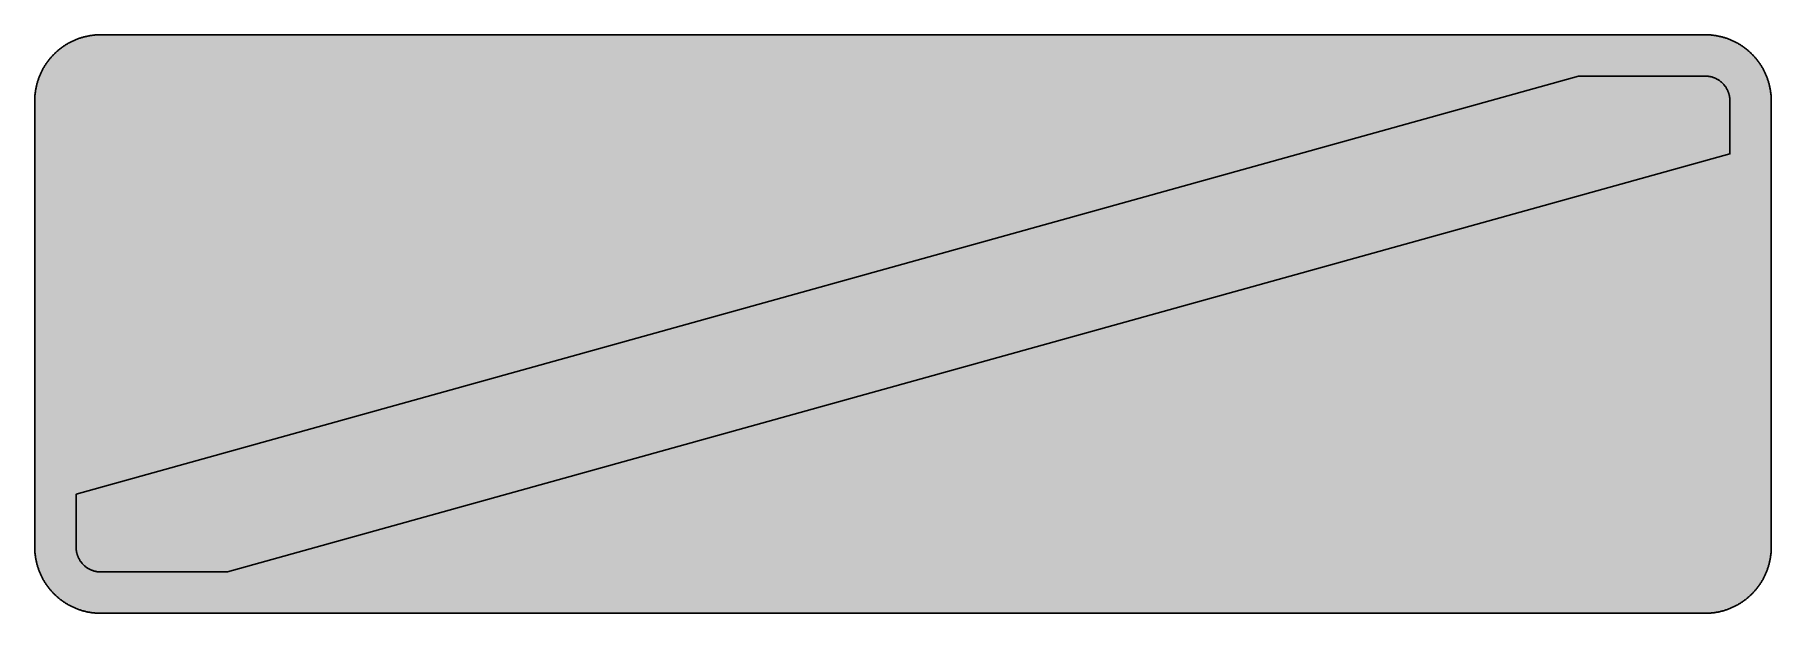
# Model space of a CAD drawing. Header units: millimetres. Extents: x 0 to 370, y 0 to 124.
import ezdxf

# ---------------------------------------------------------------- set-up
doc = ezdxf.new("R2010")
doc.units = ezdxf.units.MM

msp = doc.modelspace()

# ---------------------------------------------------------------- hatches: boundary and pattern name
for color, points in [(40, [(14.1633, 0.0536), (13.9878, 0.0533), (13.8125, 0.0559), (13.6373, 0.061), (13.462, 0.0686), (13.2893, 0.0787), (13.114, 0.0914), (12.9413, 0.1041), (12.7686, 0.1219), (12.5959, 0.1397), (12.4231, 0.16), (12.2504, 0.1829), (12.0777, 0.2057), (11.9075, 0.2337), (11.7373, 0.2616), (11.5672, 0.2921), (11.397, 0.3251), (11.2268, 0.3607), (11.0592, 0.3988), (10.8915, 0.4369), (10.7239, 0.4775), (10.5562, 0.5207), (10.3886, 0.5664), (10.2235, 0.6121), (10.0584, 0.6629), (9.8933, 0.7137), (9.7307, 0.7671), (9.5682, 0.8204), (9.4056, 0.8788), (9.2431, 0.9373), (9.083, 0.9982), (8.923, 1.0617), (8.763, 1.1252), (8.6055, 1.1938), (8.4455, 1.2624), (8.2906, 1.331), (8.1331, 1.4046), (7.9781, 1.4783), (7.8232, 1.5545), (7.6708, 1.6332), (7.5184, 1.7145), (7.366, 1.7958), (7.2161, 1.8796), (7.0663, 1.966), (6.919, 2.0523), (6.7716, 2.1438), (6.6243, 2.2352), (6.4795, 2.3266), (6.3348, 2.4232), (6.19, 2.5197), (6.0477, 2.6187), (5.908, 2.7178), (5.7683, 2.8194), (5.6286, 2.9235), (5.4915, 3.0302), (5.3543, 3.1369), (5.2197, 3.2461), (5.0851, 3.3579), (4.953, 3.4722), (4.8209, 3.5865), (4.6914, 3.7033), (4.5644, 3.8202), (4.4348, 3.9395), (4.3104, 4.0615), (4.1859, 4.1859), (4.0615, 4.3104), (3.9395, 4.4348), (3.8202, 4.5618), (3.7033, 4.6914), (3.5865, 4.8209), (3.4722, 4.953), (3.3579, 5.0851), (3.2487, 5.2197), (3.1369, 5.3543), (3.0302, 5.4915), (2.9235, 5.6286), (2.8194, 5.7683), (2.7178, 5.908), (2.6187, 6.0477), (2.5197, 6.19), (2.4232, 6.3348), (2.3266, 6.477), (2.2352, 6.6243), (2.1438, 6.7691), (2.0523, 6.919), (1.966, 7.0663), (1.8796, 7.2161), (1.7958, 7.366), (1.7145, 7.5184), (1.6332, 7.6708), (1.5545, 7.8232), (1.4783, 7.9781), (1.4046, 8.1331), (1.331, 8.2906), (1.2598, 8.4455), (1.1913, 8.603), (1.1252, 8.763), (1.0592, 8.923), (0.9982, 9.083), (0.9373, 9.2431), (0.8763, 9.4056), (0.8204, 9.5682), (0.7645, 9.7307), (0.7112, 9.8933), (0.6604, 10.0584), (0.6121, 10.2235), (0.5639, 10.3911), (0.5207, 10.5562), (0.4775, 10.7239), (0.4343, 10.8915), (0.3962, 11.0592), (0.3607, 11.2268), (0.3251, 11.397), (0.2921, 11.5672), (0.2616, 11.7373), (0.2311, 11.9075), (0.2057, 12.0802), (0.1803, 12.2504), (0.1575, 12.4231), (0.1372, 12.5959), (0.1194, 12.7686), (0.1041, 12.9413), (0.0889, 13.1166), (0.0787, 13.2893), (0.0686, 13.4645), (0.061, 13.6373), (0.0559, 13.8125), (0.0508, 13.9878), (0.0508, 14.163), (0.0522, 109.4147), (0.0508, 109.5883), (0.0559, 109.7636), (0.061, 109.9388), (0.0686, 110.1141), (0.0787, 110.2868), (0.0889, 110.4621), (0.1041, 110.6348), (0.1194, 110.8075), (0.1372, 110.9802), (0.1575, 111.1529), (0.1803, 111.3257), (0.2057, 111.4958), (0.2311, 111.6686), (0.2616, 111.8387), (0.2921, 112.0089), (0.3251, 112.1791), (0.3607, 112.3467), (0.3962, 112.5169), (0.4343, 112.6846), (0.4775, 112.8522), (0.5207, 113.0198), (0.5639, 113.1849), (0.6121, 113.3526), (0.6604, 113.5177), (0.7112, 113.6802), (0.7645, 113.8453), (0.8204, 114.0079), (0.8763, 114.1705), (0.9373, 114.333), (0.9982, 114.493), (1.0592, 114.6531), (1.1252, 114.8131), (1.1913, 114.9706), (1.2598, 115.128), (1.331, 115.2855), (1.4046, 115.443), (1.4783, 115.5979), (1.5545, 115.7503), (1.6332, 115.9053), (1.7145, 116.0577), (1.7958, 116.2101), (1.8796, 116.3599), (1.966, 116.5098), (2.0523, 116.6571), (2.1438, 116.8044), (2.2352, 116.9518), (2.3266, 117.0965), (2.4232, 117.2413), (2.5197, 117.3836), (2.6187, 117.5258), (2.7178, 117.668), (2.8194, 117.8077), (2.9235, 117.9474), (3.0302, 118.0846), (3.1369, 118.2192), (3.2487, 118.3564), (3.3579, 118.4885), (3.4722, 118.6231), (3.5865, 118.7526), (3.7033, 118.8822), (3.8202, 119.0117), (3.9395, 119.1387), (4.0615, 119.2657), (4.1859, 119.3902), (4.3104, 119.5146), (4.4348, 119.634), (4.5644, 119.7559), (4.6914, 119.8728), (4.8209, 119.9896), (4.953, 120.1039), (5.0851, 120.2157), (5.2197, 120.3274), (5.3543, 120.4366), (5.4915, 120.5459), (5.6286, 120.65), (5.7683, 120.7541), (5.908, 120.8583), (6.0477, 120.9573), (6.19, 121.0564), (6.3348, 121.1529), (6.4795, 121.2494), (6.6243, 121.3409), (6.7716, 121.4323), (6.919, 121.5212), (7.0663, 121.6101), (7.2161, 121.6965), (7.366, 121.7803), (7.5184, 121.8616), (7.6708, 121.9429), (7.8232, 122.0191), (7.9781, 122.0978), (8.1331, 122.1715), (8.2906, 122.2451), (8.4455, 122.3137), (8.6055, 122.3823), (8.763, 122.4509), (8.923, 122.5144), (9.083, 122.5779), (9.2431, 122.6388), (9.4056, 122.6972), (9.5682, 122.7557), (9.7307, 122.809), (9.8933, 122.8623), (10.0584, 122.9157), (10.2235, 122.9639), (10.3886, 123.0097), (10.5562, 123.0554), (10.7239, 123.0986), (10.8915, 123.1392), (11.0592, 123.1798), (11.2268, 123.2154), (11.397, 123.251), (11.5672, 123.284), (11.7373, 123.3145), (11.9075, 123.3424), (12.0777, 123.3703), (12.2504, 123.3932), (12.4231, 123.4161), (12.5959, 123.4364), (12.7686, 123.4567), (12.9413, 123.4719), (13.114, 123.4846), (13.2893, 123.4973), (13.462, 123.5075), (13.6373, 123.5151), (13.8125, 123.5202), (13.9878, 123.5227), (14.163, 123.5253), (356.3578, 123.5258), (356.5322, 123.5227), (356.7074, 123.5202), (356.8827, 123.5151), (357.0554, 123.5075), (357.2307, 123.4973), (357.4034, 123.4846), (357.5787, 123.4719), (357.7514, 123.4567), (357.9241, 123.4364), (358.0968, 123.4161), (358.2695, 123.3932), (358.4397, 123.3703), (358.6124, 123.3424), (358.7826, 123.3145), (358.9528, 123.284), (359.123, 123.251), (359.2932, 123.2154), (359.4608, 123.1798), (359.6284, 123.1392), (359.7961, 123.0986), (359.9637, 123.0554), (360.1288, 123.0097), (360.2965, 122.9639), (360.4616, 122.9157), (360.6267, 122.8623), (360.7892, 122.809), (360.9518, 122.7557), (361.1143, 122.6972), (361.2769, 122.6388), (361.4369, 122.5779), (361.5969, 122.5144), (361.757, 122.4509), (361.917, 122.3823), (362.0745, 122.3137), (362.2294, 122.2451), (362.3869, 122.1715), (362.5418, 122.0978), (362.6968, 122.0191), (362.8492, 121.9429), (363.0016, 121.8616), (363.154, 121.7803), (363.3038, 121.6965), (363.4537, 121.6101), (363.601, 121.5212), (363.7509, 121.4323), (363.8956, 121.3409), (364.043, 121.2494), (364.1852, 121.1529), (364.33, 121.0564), (364.4722, 120.9573), (364.6119, 120.8583), (364.7516, 120.7541), (364.8913, 120.65), (365.0285, 120.5459), (365.1656, 120.4366), (365.3003, 120.3274), (365.4349, 120.2157), (365.567, 120.1039), (365.699, 119.9896), (365.8286, 119.8728), (365.9581, 119.7559), (366.0851, 119.634), (366.2096, 119.5146), (366.334, 119.3902), (366.4585, 119.2657), (366.5804, 119.1387), (366.6998, 119.0117), (366.8166, 118.8822), (366.9335, 118.7526), (367.0478, 118.6231), (367.1621, 118.4885), (367.2738, 118.3564), (367.3831, 118.2192), (367.4897, 118.0846), (367.5964, 117.9474), (367.7006, 117.8077), (367.8022, 117.668), (367.9012, 117.5258), (368.0003, 117.3836), (368.0968, 117.2413), (368.1933, 117.0965), (368.2848, 116.9518), (368.3762, 116.8044), (368.4676, 116.6571), (368.554, 116.5098), (368.6404, 116.3599), (368.7242, 116.2101), (368.8055, 116.0577), (368.8867, 115.9053), (368.9655, 115.7503), (369.0417, 115.5979), (369.1153, 115.443), (369.189, 115.2855), (369.2576, 115.128), (369.3262, 114.9706), (369.3947, 114.8131), (369.4582, 114.6531), (369.5217, 114.493), (369.5827, 114.333), (369.6411, 114.1705), (369.6995, 114.0079), (369.7529, 113.8453), (369.8062, 113.6802), (369.857, 113.5177), (369.9078, 113.3526), (369.9535, 113.1849), (369.9993, 113.0198), (370.0424, 112.8522), (370.0831, 112.6846), (370.1212, 112.5169), (370.1593, 112.3467), (370.1948, 112.1791), (370.2279, 112.0089), (370.2583, 111.8387), (370.2863, 111.6686), (370.3142, 111.4958), (370.3371, 111.3257), (370.3599, 111.1529), (370.3803, 110.9802), (370.398, 110.8075), (370.4158, 110.6348), (370.4285, 110.4621), (370.4412, 110.2868), (370.4514, 110.1141), (370.459, 109.9388), (370.4641, 109.7636), (370.4666, 109.5883), (370.4666, 109.413), (370.4689, 14.1647), (370.4666, 13.9878), (370.4641, 13.8125), (370.459, 13.6373), (370.4514, 13.4645), (370.4412, 13.2893), (370.4285, 13.1166), (370.4158, 12.9413), (370.398, 12.7686), (370.3803, 12.5959), (370.3599, 12.4231), (370.3371, 12.2504), (370.3142, 12.0802), (370.2863, 11.9075), (370.2583, 11.7373), (370.2279, 11.5672), (370.1948, 11.397), (370.1593, 11.2268), (370.1212, 11.0592), (370.0831, 10.8915), (370.0424, 10.7239), (369.9993, 10.5562), (369.9535, 10.3911), (369.9078, 10.2235), (369.857, 10.0584), (369.8062, 9.8933), (369.7529, 9.7307), (369.6995, 9.5682), (369.6411, 9.4056), (369.5827, 9.2431), (369.5217, 9.083), (369.4582, 8.923), (369.3947, 8.763), (369.3262, 8.603), (369.2576, 8.4455), (369.189, 8.2906), (369.1153, 8.1331), (369.0417, 7.9781), (368.9655, 7.8232), (368.8867, 7.6708), (368.8055, 7.5184), (368.7242, 7.366), (368.6404, 7.2161), (368.554, 7.0663), (368.4676, 6.919), (368.3762, 6.7691), (368.2848, 6.6243), (368.1933, 6.477), (368.0968, 6.3348), (368.0003, 6.19), (367.9012, 6.0477), (367.8022, 5.908), (367.7006, 5.7683), (367.5964, 5.6286), (367.4897, 5.4915), (367.3831, 5.3543), (367.2738, 5.2197), (367.1621, 5.0851), (367.0478, 4.953), (366.9335, 4.8209), (366.8166, 4.6914), (366.6998, 4.5618), (366.5804, 4.4348), (366.4585, 4.3104), (366.334, 4.1859), (366.2096, 4.0615), (366.0851, 3.9395), (365.9581, 3.8202), (365.8286, 3.7033), (365.699, 3.5865), (365.567, 3.4722), (365.4349, 3.3579), (365.3003, 3.2461), (365.1656, 3.1369), (365.0285, 3.0302), (364.8913, 2.9235), (364.7516, 2.8194), (364.6119, 2.7178), (364.4722, 2.6187), (364.33, 2.5197), (364.1852, 2.4232), (364.043, 2.3266), (363.8956, 2.2352), (363.7509, 2.1438), (363.601, 2.0523), (363.4537, 1.966), (363.3038, 1.8796), (363.154, 1.7958), (363.0016, 1.7145), (362.8492, 1.6332), (362.6968, 1.5545), (362.5418, 1.4783), (362.3869, 1.4046), (362.2294, 1.331), (362.0745, 1.2624), (361.917, 1.1938), (361.757, 1.1252), (361.5969, 1.0617), (361.4369, 0.9982), (361.2769, 0.9373), (361.1143, 0.8788), (360.9518, 0.8204), (360.7892, 0.7671), (360.6267, 0.7137), (360.4616, 0.6629), (360.2965, 0.6121), (360.1288, 0.5664), (359.9637, 0.5207), (359.7961, 0.4775), (359.6284, 0.4369), (359.4608, 0.3988), (359.2932, 0.3607), (359.123, 0.3251), (358.9528, 0.2921), (358.7826, 0.2616), (358.6124, 0.2337), (358.4397, 0.2057), (358.2695, 0.1829), (358.0968, 0.16), (357.9241, 0.1397), (357.7514, 0.1219), (357.5787, 0.1041), (357.4034, 0.0914), (357.2307, 0.0787), (357.0554, 0.0686), (356.8827, 0.061), (356.7074, 0.0559), (356.5322, 0.0533), (356.3569, 0.0533)]), (22, [(8.8717, 25.5086), (329.3251, 114.7064), (356.3578, 114.7064), (356.4941, 114.7039), (356.6287, 114.6988), (356.7633, 114.6886), (356.8979, 114.6785), (357.03, 114.6632), (357.1621, 114.6429), (357.2942, 114.6226), (357.4237, 114.5972), (357.5507, 114.5692), (357.6803, 114.5388), (357.8047, 114.5032), (357.9292, 114.4676), (358.0536, 114.427), (358.1756, 114.3838), (358.2975, 114.3381), (358.4169, 114.2898), (358.5337, 114.2365), (358.6505, 114.1832), (358.7648, 114.1247), (358.8791, 114.0663), (358.9909, 114.0028), (359.1001, 113.9393), (359.2093, 113.8707), (359.316, 113.8022), (359.4202, 113.7285), (359.5218, 113.6523), (359.6234, 113.5761), (359.7224, 113.4974), (359.8189, 113.4135), (359.9155, 113.3297), (360.0069, 113.2434), (360.0983, 113.1545), (360.1872, 113.063), (360.2736, 112.9716), (360.3574, 112.8751), (360.4412, 112.7785), (360.52, 112.6795), (360.5962, 112.5779), (360.6724, 112.4763), (360.7435, 112.3721), (360.8146, 112.2655), (360.8832, 112.1562), (360.9467, 112.047), (361.0102, 111.9353), (361.0686, 111.821), (361.127, 111.7067), (361.1804, 111.5898), (361.2312, 111.473), (361.282, 111.3536), (361.3277, 111.2317), (361.3709, 111.1098), (361.4115, 110.9878), (361.4471, 110.8608), (361.4826, 110.7364), (361.5131, 110.6094), (361.5411, 110.4798), (361.5665, 110.3503), (361.5868, 110.2182), (361.6046, 110.0861), (361.6198, 109.9541), (361.6325, 109.8194), (361.6401, 109.6848), (361.6452, 109.5502), (361.6477, 109.413), (361.6494, 98.0705), (41.1977, 8.8731), (14.1633, 8.8731), (14.0259, 8.8748), (13.8887, 8.8798), (13.7541, 8.8875), (13.622, 8.9002), (13.4874, 8.9154), (13.3553, 8.9332), (13.2258, 8.9535), (13.0962, 8.9789), (12.9667, 9.0068), (12.8397, 9.0373), (12.7127, 9.0729), (12.5882, 9.1084), (12.4663, 9.1491), (12.3419, 9.1923), (12.2225, 9.238), (12.1031, 9.2888), (11.9837, 9.3396), (11.8694, 9.3929), (11.7526, 9.4513), (11.6408, 9.5098), (11.5291, 9.5733), (11.4198, 9.6368), (11.3106, 9.7053), (11.2039, 9.7765), (11.0998, 9.8476), (10.9957, 9.9238), (10.8966, 10), (10.7975, 10.0787), (10.6985, 10.1625), (10.6045, 10.2464), (10.5105, 10.3327), (10.4216, 10.4216), (10.3327, 10.5131), (10.2464, 10.6045), (10.16, 10.701), (10.0787, 10.7975), (10, 10.8966), (9.9212, 10.9982), (9.8476, 11.0998), (9.7739, 11.2039), (9.7053, 11.3106), (9.6368, 11.4198), (9.5707, 11.5291), (9.5098, 11.6408), (9.4488, 11.7551), (9.3929, 11.8694), (9.337, 11.9863), (9.2862, 12.1031), (9.238, 12.2225), (9.1923, 12.3444), (9.1491, 12.4663), (9.1084, 12.5908), (9.0703, 12.7152), (9.0373, 12.8397), (9.0068, 12.9692), (8.9789, 13.0962), (8.9535, 13.2258), (8.9306, 13.3579), (8.9129, 13.4899), (8.8976, 13.622), (8.8849, 13.7566), (8.8773, 13.8913), (8.8722, 14.0259), (8.8697, 14.163)])]:
    msp.add_hatch(color=color).paths.add_polyline_path(points)
h = msp.add_hatch(color=59)
h.paths.add_polyline_path([(14.1633, 3.5814), (13.8887, 3.5839), (13.6169, 3.5941), (13.3477, 3.6119), (13.081, 3.6347), (12.8143, 3.6652), (12.5501, 3.7008), (12.2885, 3.7465), (12.0294, 3.7948), (11.7729, 3.8506), (11.5164, 3.9141), (11.2649, 3.9827), (11.016, 4.0564), (10.7671, 4.1351), (10.5232, 4.2215), (10.2819, 4.3129), (10.0432, 4.412), (9.8069, 4.5161), (9.5733, 4.6228), (9.3447, 4.7371), (9.1186, 4.8565), (8.8951, 4.9809), (8.6741, 5.113), (8.4582, 5.2476), (8.2448, 5.3873), (8.0366, 5.5321), (7.8308, 5.682), (7.6276, 5.8369), (7.4295, 5.9969), (7.2365, 6.1595), (7.046, 6.3297), (6.8605, 6.5024), (6.6777, 6.6802), (6.5024, 6.8605), (6.3271, 7.046), (6.1595, 7.2365), (5.9969, 7.432), (5.8369, 7.6302), (5.682, 7.8308), (5.5321, 8.0366), (5.3873, 8.2448), (5.2451, 8.4582), (5.1105, 8.6741), (4.9809, 8.8951), (4.8565, 9.1186), (4.7371, 9.3447), (4.6228, 9.5758), (4.5136, 9.8069), (4.4094, 10.0432), (4.3129, 10.2819), (4.2215, 10.5232), (4.1351, 10.7696), (4.0538, 11.016), (3.9802, 11.2649), (3.9116, 11.5189), (3.8506, 11.7729), (3.7948, 12.0294), (3.744, 12.2911), (3.7008, 12.5527), (3.6627, 12.8143), (3.6322, 13.081), (3.6093, 13.3502), (3.5916, 13.6195), (3.5814, 13.8913), (3.5789, 14.163), (3.58, 109.4147), (3.5814, 109.6874), (3.5916, 109.9591), (3.6093, 110.2284), (3.6322, 110.4951), (3.6627, 110.7618), (3.7008, 111.0259), (3.744, 111.2876), (3.7948, 111.5466), (3.8506, 111.8032), (3.9116, 112.0572), (3.9802, 112.3112), (4.0538, 112.5601), (4.1351, 112.8065), (4.2215, 113.0529), (4.3129, 113.2942), (4.4094, 113.5329), (4.5136, 113.7691), (4.6228, 114.0003), (4.7371, 114.2314), (4.8565, 114.4575), (4.9809, 114.681), (5.1105, 114.902), (5.2451, 115.1179), (5.3873, 115.3312), (5.5321, 115.5395), (5.682, 115.7453), (5.8369, 115.9459), (5.9969, 116.144), (6.1595, 116.3396), (6.3271, 116.5301), (6.5024, 116.7155), (6.6777, 116.8959), (6.8605, 117.0737), (7.046, 117.2464), (7.2365, 117.4166), (7.4295, 117.5791), (7.6276, 117.7392), (7.8308, 117.8941), (8.0366, 118.044), (8.2448, 118.1887), (8.4582, 118.3284), (8.6741, 118.4656), (8.8951, 118.5951), (9.1186, 118.7196), (9.3447, 118.839), (9.5733, 118.9533), (9.8069, 119.0625), (10.0432, 119.1641), (10.2819, 119.2632), (10.5232, 119.3546), (10.7671, 119.441), (11.016, 119.5197), (11.2649, 119.5959), (11.5164, 119.6645), (11.7729, 119.7254), (12.0294, 119.7813), (12.2885, 119.8321), (12.5501, 119.8753), (12.8143, 119.9109), (13.081, 119.9413), (13.3477, 119.9667), (13.6169, 119.982), (13.8887, 119.9921), (14.163, 119.9972), (356.3578, 119.9981), (356.6287, 119.9921), (356.9005, 119.982), (357.1697, 119.9667), (357.439, 119.9413), (357.7057, 119.9109), (357.9673, 119.8753), (358.2289, 119.8321), (358.4905, 119.7813), (358.7471, 119.7254), (359.0011, 119.6645), (359.2551, 119.5959), (359.504, 119.5197), (359.7504, 119.441), (359.9967, 119.3546), (360.238, 119.2632), (360.4768, 119.1641), (360.713, 119.0625), (360.9442, 118.9533), (361.1753, 118.839), (361.4014, 118.7196), (361.6249, 118.5951), (361.8459, 118.4656), (362.0618, 118.3284), (362.2751, 118.1887), (362.4834, 118.044), (362.6891, 117.8941), (362.8898, 117.7392), (363.0879, 117.5791), (363.2835, 117.4166), (363.474, 117.2464), (363.6594, 117.0737), (363.8398, 116.8959), (364.0176, 116.7155), (364.1903, 116.5301), (364.3605, 116.3396), (364.523, 116.144), (364.683, 115.9459), (364.838, 115.7453), (364.9878, 115.5395), (365.1326, 115.3312), (365.2723, 115.1179), (365.4069, 114.902), (365.539, 114.681), (365.6635, 114.4575), (365.7829, 114.2314), (365.8972, 114.0003), (366.0038, 113.7691), (366.108, 113.5329), (366.207, 113.2942), (366.2985, 113.0529), (366.3848, 112.8065), (366.4636, 112.5601), (366.5372, 112.3112), (366.6058, 112.0572), (366.6693, 111.8032), (366.7252, 111.5466), (366.7735, 111.2876), (366.8166, 111.0259), (366.8547, 110.7618), (366.8852, 110.4951), (366.9081, 110.2284), (366.9259, 109.9591), (366.936, 109.6874), (366.9386, 109.413), (366.9411, 14.1647), (366.936, 13.8913), (366.9259, 13.6195), (366.9081, 13.3502), (366.8852, 13.081), (366.8547, 12.8143), (366.8166, 12.5527), (366.7735, 12.2911), (366.7252, 12.0294), (366.6693, 11.7729), (366.6058, 11.5189), (366.5372, 11.2649), (366.4636, 11.016), (366.3848, 10.7696), (366.2985, 10.5232), (366.207, 10.2819), (366.108, 10.0432), (366.0038, 9.8069), (365.8972, 9.5758), (365.7829, 9.3447), (365.6635, 9.1186), (365.539, 8.8951), (365.4069, 8.6741), (365.2723, 8.4582), (365.1326, 8.2448), (364.9878, 8.0366), (364.838, 7.8308), (364.683, 7.6302), (364.523, 7.432), (364.3605, 7.2365), (364.1903, 7.046), (364.0176, 6.8605), (363.8398, 6.6802), (363.6594, 6.5024), (363.474, 6.3297), (363.2835, 6.1595), (363.0879, 5.9969), (362.8898, 5.8369), (362.6891, 5.682), (362.4834, 5.5321), (362.2751, 5.3873), (362.0618, 5.2476), (361.8459, 5.113), (361.6249, 4.9809), (361.4014, 4.8565), (361.1753, 4.7371), (360.9442, 4.6228), (360.713, 4.5161), (360.4768, 4.412), (360.238, 4.3129), (359.9967, 4.2215), (359.7504, 4.1351), (359.504, 4.0564), (359.2551, 3.9827), (359.0011, 3.9141), (358.7471, 3.8506), (358.4905, 3.7948), (358.2289, 3.7465), (357.9673, 3.7008), (357.7057, 3.6652), (357.439, 3.6347), (357.1697, 3.6119), (356.9005, 3.5941), (356.6287, 3.5839), (356.3569, 3.5789)])
h.paths.add_polyline_path([(14.1633, 8.8731), (14.0259, 8.8748), (13.8887, 8.8798), (13.7541, 8.8875), (13.622, 8.9002), (13.4874, 8.9154), (13.3553, 8.9332), (13.2258, 8.9535), (13.0962, 8.9789), (12.9667, 9.0068), (12.8397, 9.0373), (12.7127, 9.0729), (12.5882, 9.1084), (12.4663, 9.1491), (12.3419, 9.1923), (12.2225, 9.238), (12.1031, 9.2888), (11.9837, 9.3396), (11.8694, 9.3929), (11.7526, 9.4513), (11.6408, 9.5098), (11.5291, 9.5733), (11.4198, 9.6368), (11.3106, 9.7053), (11.2039, 9.7765), (11.0998, 9.8476), (10.9957, 9.9238), (10.8966, 10), (10.7975, 10.0787), (10.6985, 10.1625), (10.6045, 10.2464), (10.5105, 10.3327), (10.4216, 10.4216), (10.3327, 10.5131), (10.2464, 10.6045), (10.16, 10.701), (10.0787, 10.7975), (10, 10.8966), (9.9212, 10.9982), (9.8476, 11.0998), (9.7739, 11.2039), (9.7053, 11.3106), (9.6368, 11.4198), (9.5707, 11.5291), (9.5098, 11.6408), (9.4488, 11.7551), (9.3929, 11.8694), (9.337, 11.9863), (9.2862, 12.1031), (9.238, 12.2225), (9.1923, 12.3444), (9.1491, 12.4663), (9.1084, 12.5908), (9.0703, 12.7152), (9.0373, 12.8397), (9.0068, 12.9692), (8.9789, 13.0962), (8.9535, 13.2258), (8.9306, 13.3579), (8.9129, 13.4899), (8.8976, 13.622), (8.8849, 13.7566), (8.8773, 13.8913), (8.8722, 14.0259), (8.8697, 14.163), (8.8717, 109.4147), (8.8722, 109.5502), (8.8773, 109.6848), (8.8849, 109.8194), (8.8976, 109.9541), (8.9129, 110.0861), (8.9306, 110.2182), (8.9535, 110.3503), (8.9789, 110.4798), (9.0068, 110.6094), (9.0373, 110.7364), (9.0703, 110.8608), (9.1084, 110.9878), (9.1491, 111.1098), (9.1923, 111.2317), (9.238, 111.3536), (9.2862, 111.473), (9.337, 111.5898), (9.3929, 111.7067), (9.4488, 111.821), (9.5098, 111.9353), (9.5707, 112.047), (9.6368, 112.1562), (9.7053, 112.2655), (9.7739, 112.3721), (9.8476, 112.4763), (9.9212, 112.5779), (10, 112.6795), (10.0787, 112.7785), (10.16, 112.8751), (10.2464, 112.9716), (10.3327, 113.063), (10.4216, 113.1545), (10.5105, 113.2434), (10.6045, 113.3297), (10.6985, 113.4135), (10.7975, 113.4974), (10.8966, 113.5761), (10.9957, 113.6523), (11.0998, 113.7285), (11.2039, 113.8022), (11.3106, 113.8707), (11.4198, 113.9393), (11.5291, 114.0028), (11.6408, 114.0663), (11.7526, 114.1247), (11.8694, 114.1832), (11.9837, 114.2365), (12.1031, 114.2898), (12.2225, 114.3381), (12.3419, 114.3838), (12.4663, 114.427), (12.5882, 114.4676), (12.7127, 114.5032), (12.8397, 114.5388), (12.9667, 114.5692), (13.0962, 114.5972), (13.2258, 114.6226), (13.3553, 114.6429), (13.4874, 114.6632), (13.622, 114.6785), (13.7541, 114.6886), (13.8887, 114.6988), (14.0259, 114.7039), (14.163, 114.7039), (356.3578, 114.7064), (356.4941, 114.7039), (356.6287, 114.6988), (356.7633, 114.6886), (356.8979, 114.6785), (357.03, 114.6632), (357.1621, 114.6429), (357.2942, 114.6226), (357.4237, 114.5972), (357.5507, 114.5692), (357.6803, 114.5388), (357.8047, 114.5032), (357.9292, 114.4676), (358.0536, 114.427), (358.1756, 114.3838), (358.2975, 114.3381), (358.4169, 114.2898), (358.5337, 114.2365), (358.6505, 114.1832), (358.7648, 114.1247), (358.8791, 114.0663), (358.9909, 114.0028), (359.1001, 113.9393), (359.2093, 113.8707), (359.316, 113.8022), (359.4202, 113.7285), (359.5218, 113.6523), (359.6234, 113.5761), (359.7224, 113.4974), (359.8189, 113.4135), (359.9155, 113.3297), (360.0069, 113.2434), (360.0983, 113.1545), (360.1872, 113.063), (360.2736, 112.9716), (360.3574, 112.8751), (360.4412, 112.7785), (360.52, 112.6795), (360.5962, 112.5779), (360.6724, 112.4763), (360.7435, 112.3721), (360.8146, 112.2655), (360.8832, 112.1562), (360.9467, 112.047), (361.0102, 111.9353), (361.0686, 111.821), (361.127, 111.7067), (361.1804, 111.5898), (361.2312, 111.473), (361.282, 111.3536), (361.3277, 111.2317), (361.3709, 111.1098), (361.4115, 110.9878), (361.4471, 110.8608), (361.4826, 110.7364), (361.5131, 110.6094), (361.5411, 110.4798), (361.5665, 110.3503), (361.5868, 110.2182), (361.6046, 110.0861), (361.6198, 109.9541), (361.6325, 109.8194), (361.6401, 109.6848), (361.6452, 109.5502), (361.6477, 109.413), (361.6494, 14.1647), (361.6452, 14.0259), (361.6401, 13.8913), (361.6325, 13.7566), (361.6198, 13.622), (361.6046, 13.4899), (361.5868, 13.3579), (361.5665, 13.2258), (361.5411, 13.0962), (361.5131, 12.9692), (361.4826, 12.8397), (361.4471, 12.7152), (361.4115, 12.5908), (361.3709, 12.4663), (361.3277, 12.3444), (361.282, 12.2225), (361.2312, 12.1031), (361.1804, 11.9863), (361.127, 11.8694), (361.0686, 11.7551), (361.0102, 11.6408), (360.9467, 11.5291), (360.8832, 11.4198), (360.8146, 11.3106), (360.7435, 11.2039), (360.6724, 11.0998), (360.5962, 10.9982), (360.52, 10.8966), (360.4412, 10.7975), (360.3574, 10.701), (360.2736, 10.6045), (360.1872, 10.5131), (360.0983, 10.4216), (360.0069, 10.3327), (359.9155, 10.2464), (359.8189, 10.1625), (359.7224, 10.0787), (359.6234, 10), (359.5218, 9.9238), (359.4202, 9.8476), (359.316, 9.7765), (359.2093, 9.7053), (359.1001, 9.6368), (358.9909, 9.5733), (358.8791, 9.5098), (358.7648, 9.4513), (358.6505, 9.3929), (358.5337, 9.3396), (358.4169, 9.2888), (358.2975, 9.238), (358.1756, 9.1923), (358.0536, 9.1491), (357.9292, 9.1084), (357.8047, 9.0729), (357.6803, 9.0373), (357.5507, 9.0068), (357.4237, 8.9789), (357.2942, 8.9535), (357.1621, 8.9332), (357.03, 8.9154), (356.8979, 8.9002), (356.7633, 8.8875), (356.6287, 8.8798), (356.4941, 8.8748), (356.3569, 8.8722)], flags=16)
h = msp.add_hatch(color=59)
h.paths.add_polyline_path([(178.3814, 98.4786), (170.8436, 98.4786), (170.655, 98.4758), (170.467, 98.4707), (170.2791, 98.4606), (170.0936, 98.4479), (169.9108, 98.4301), (169.7253, 98.4098), (169.5425, 98.3844), (169.3596, 98.3564), (169.1792, 98.3259), (168.9989, 98.2904), (168.8211, 98.2523), (168.6433, 98.2091), (168.4655, 98.1659), (168.2902, 98.1151), (168.1175, 98.0643), (167.9448, 98.0084), (167.7746, 97.95), (167.6044, 97.8865), (167.4343, 97.8205), (167.2692, 97.7519), (167.1041, 97.6808), (166.939, 97.6046), (166.7764, 97.5284), (166.6164, 97.4471), (166.4589, 97.3607), (166.3014, 97.2744), (166.1465, 97.1829), (165.9941, 97.089), (165.8417, 96.995), (165.6918, 96.8934), (165.5445, 96.7918), (165.3997, 96.6876), (165.2575, 96.5784), (165.1152, 96.4692), (164.9755, 96.3549), (164.8409, 96.2406), (164.7063, 96.1212), (164.5742, 95.9993), (164.4421, 95.8748), (164.3151, 95.7478), (164.1907, 95.6208), (164.0688, 95.4888), (163.9468, 95.3541), (163.83, 95.217), (163.7157, 95.0773), (163.6039, 94.9376), (163.4922, 94.7928), (163.3855, 94.6455), (163.2814, 94.4982), (163.1798, 94.3483), (163.0832, 94.1934), (162.9867, 94.0384), (162.8927, 93.8809), (162.8038, 93.7235), (162.7175, 93.5609), (162.6337, 93.3983), (162.5524, 93.2307), (162.4762, 93.0631), (162.4025, 92.8929), (162.3314, 92.7227), (162.2628, 92.55), (162.1993, 92.3722), (162.1384, 92.1969), (162.0799, 92.0166), (155.4219, 70.5044), (155.3515, 70.518), (155.2804, 70.5307), (155.2092, 70.546), (155.1381, 70.5587), (155.0695, 70.5714), (154.9984, 70.5841), (154.9273, 70.5968), (154.8562, 70.6095), (154.7876, 70.6222), (154.7165, 70.6349), (154.6454, 70.645), (154.5742, 70.6577), (154.5031, 70.6704), (154.432, 70.6806), (154.3634, 70.6907), (154.2923, 70.7034), (154.2212, 70.7136), (154.1501, 70.7238), (154.0789, 70.7339), (154.0078, 70.7441), (153.9367, 70.7542), (153.8656, 70.7619), (153.7945, 70.772), (153.7233, 70.7822), (153.6522, 70.7898), (153.5811, 70.7974), (153.51, 70.8076), (153.4389, 70.8152), (153.3677, 70.8228), (153.2966, 70.8304), (153.2255, 70.8381), (153.1544, 70.8457), (153.0833, 70.8533), (153.0121, 70.8584), (152.941, 70.866), (152.8674, 70.8736), (152.7962, 70.8787), (152.7251, 70.8838), (152.654, 70.8914), (152.5829, 70.8965), (152.5118, 70.9016), (152.4406, 70.9066), (152.3695, 70.9117), (152.2959, 70.9168), (152.2247, 70.9193), (152.1536, 70.9244), (152.0825, 70.927), (152.0114, 70.932), (151.9377, 70.9346), (151.8666, 70.9397), (151.7955, 70.9422), (151.7244, 70.9447), (151.6532, 70.9473), (151.5796, 70.9498), (151.5085, 70.9524), (151.4373, 70.9524), (151.3662, 70.9549), (151.2951, 70.9574), (151.2214, 70.9574), (151.1503, 70.96), (151.0792, 70.96), (151.0081, 70.96), (150.9344, 70.96), (150.8633, 70.96), (150.5788, 70.96), (150.2943, 70.9524), (150.0099, 70.9447), (149.7254, 70.932), (149.4434, 70.9168), (149.1615, 70.8965), (148.8796, 70.8736), (148.5976, 70.8482), (148.3157, 70.8177), (148.0363, 70.7847), (147.7569, 70.7492), (147.4775, 70.7085), (147.1981, 70.6653), (146.9212, 70.6196), (146.6444, 70.5688), (146.37, 70.5155), (146.0932, 70.4596), (145.8214, 70.3986), (145.5471, 70.3351), (145.2753, 70.2691), (145.0035, 70.198), (144.7317, 70.1243), (144.4625, 70.0481), (144.1958, 69.9694), (143.9266, 69.8856), (143.6624, 69.7992), (143.3957, 69.7103), (143.1315, 69.6163), (142.8699, 69.5223), (142.6083, 69.4233), (142.3467, 69.3191), (142.0901, 69.215), (141.8311, 69.1058), (141.5745, 68.994), (141.3205, 68.8797), (141.0665, 68.7603), (140.8151, 68.641), (140.5636, 68.5165), (140.3147, 68.3895), (140.0658, 68.2574), (139.8194, 68.1253), (139.5755, 67.9882), (139.3317, 67.8485), (139.0904, 67.7062), (138.8516, 67.5615), (138.6129, 67.4141), (138.3767, 67.2617), (138.143, 67.1068), (137.9093, 66.9493), (137.6782, 66.7893), (137.4496, 66.6267), (137.221, 66.4591), (136.9974, 66.2915), (136.7739, 66.1187), (136.5504, 65.9435), (136.332, 65.7657), (136.1135, 65.5853), (135.8976, 65.4025), (135.6843, 65.217), (135.4734, 65.0265), (135.2652, 64.836), (135.0569, 64.6405), (134.8537, 64.4449), (134.6505, 64.2442), (134.4498, 64.041), (134.2517, 63.8353), (134.0587, 63.6295), (133.8656, 63.4187), (133.6777, 63.2079), (133.4897, 62.9945), (133.3068, 62.7786), (133.1265, 62.5627), (132.9487, 62.3418), (132.7734, 62.1208), (132.6032, 61.8973), (132.4331, 61.6712), (132.268, 61.4451), (132.1029, 61.214), (131.9428, 60.9829), (131.7854, 60.7517), (131.633, 60.5155), (131.4806, 60.2793), (131.3332, 60.0431), (131.1859, 59.8018), (131.0437, 59.5605), (130.904, 59.3192), (130.7694, 59.0728), (130.6347, 58.8264), (130.5052, 58.58), (130.3782, 58.3311), (130.2537, 58.0796), (130.1318, 57.8282), (130.015, 57.5742), (129.8981, 57.3176), (129.7864, 57.0611), (129.6797, 56.8046), (129.573, 56.5455), (129.4714, 56.2864), (129.3724, 56.0248), (129.2758, 55.7606), (129.1844, 55.4965), (129.093, 55.2323), (129.0066, 54.9656), (128.9253, 54.6989), (128.844, 54.4297), (128.7678, 54.1604), (128.6942, 53.8912), (128.6256, 53.6194), (128.557, 53.3476), (128.4935, 53.0733), (128.4351, 52.799), (128.3767, 52.5247), (128.3233, 52.2478), (128.2751, 51.9709), (128.2268, 51.6941), (128.1836, 51.4172), (128.1455, 51.1378), (128.1074, 50.8584), (128.0744, 50.5765), (128.0439, 50.2971), (128.0185, 50.0151), (127.9957, 49.7332), (127.9779, 49.4513), (127.9601, 49.1668), (127.95, 48.8823), (127.9398, 48.6004), (127.9347, 48.3159), (127.9322, 48.0289), (127.9347, 47.7444), (127.9398, 47.4599), (127.95, 47.1754), (127.9601, 46.8935), (127.9779, 46.609), (127.9957, 46.3271), (128.0185, 46.0451), (128.0439, 45.7632), (128.0744, 45.4812), (128.1074, 45.2018), (128.1455, 44.9224), (128.1836, 44.643), (128.2268, 44.3662), (128.2751, 44.0868), (128.3233, 43.8099), (128.3767, 43.5356), (128.4351, 43.2587), (128.4935, 42.987), (128.557, 42.7126), (128.6256, 42.4409), (128.6942, 42.1691), (128.7678, 41.8973), (128.844, 41.6281), (128.9253, 41.3614), (129.0066, 41.0921), (129.093, 40.828), (129.1844, 40.5613), (129.2758, 40.2971), (129.3724, 40.0355), (129.4714, 39.7739), (129.573, 39.5122), (129.6797, 39.2532), (129.7864, 38.9966), (129.8981, 38.7401), (130.015, 38.4861), (130.1318, 38.2321), (130.2537, 37.9781), (130.3782, 37.7292), (130.5052, 37.4802), (130.6347, 37.2313), (130.7694, 36.9849), (130.904, 36.7411), (131.0437, 36.4973), (131.1859, 36.256), (131.3332, 36.0172), (131.4806, 35.7784), (131.633, 35.5422), (131.7854, 35.3085), (131.9428, 35.0749), (132.1029, 34.8437), (132.268, 34.6151), (132.4331, 34.3865), (132.6032, 34.1605), (132.7734, 33.9369), (132.9487, 33.716), (133.1265, 33.4975), (133.3068, 33.2791), (133.4897, 33.0632), (133.6777, 32.8498), (133.8656, 32.639), (134.0587, 32.4282), (134.2517, 32.2224), (134.4498, 32.0167), (134.6505, 31.8135), (134.8537, 31.6154), (135.0569, 31.4173), (135.2652, 31.2217), (135.4734, 31.0312), (135.6843, 30.8407), (135.8976, 30.6553), (136.1135, 30.4724), (136.332, 30.292), (136.5504, 30.1142), (136.7739, 29.939), (136.9974, 29.7663), (137.221, 29.5986), (137.4496, 29.4335), (137.6782, 29.2684), (137.9093, 29.1084), (138.143, 28.9509), (138.3767, 28.796), (138.6129, 28.6461), (138.8516, 28.4963), (139.0904, 28.3515), (139.3317, 28.2092), (139.5755, 28.0695), (139.8194, 27.9349), (140.0658, 27.8003), (140.3147, 27.6708), (140.5636, 27.5438), (140.8151, 27.4193), (141.0665, 27.2974), (141.3205, 27.1805), (141.5745, 27.0662), (141.8311, 26.9545), (142.0901, 26.8453), (142.3467, 26.7386), (142.6083, 26.637), (142.8699, 26.5379), (143.1315, 26.4414), (143.3957, 26.35), (143.6624, 26.2611), (143.9266, 26.1747), (144.1958, 26.0909), (144.4625, 26.0096), (144.7317, 25.9334), (145.0035, 25.8597), (145.2753, 25.7912), (145.5471, 25.7251), (145.8214, 25.6616), (146.0932, 25.6007), (146.37, 25.5448), (146.6444, 25.4914), (146.9212, 25.4406), (147.1981, 25.3949), (147.4775, 25.3517), (147.7569, 25.3111), (148.0363, 25.2755), (148.3157, 25.2425), (148.5976, 25.212), (148.8796, 25.1866), (149.1615, 25.1638), (149.4434, 25.1435), (149.7254, 25.1282), (150.0099, 25.1155), (150.2943, 25.1054), (150.5788, 25.1003), (150.8633, 25.1003), (151.1478, 25.1003), (151.4323, 25.1054), (151.7167, 25.1155), (152.0012, 25.1282), (152.2832, 25.1435), (152.5676, 25.1638), (152.8496, 25.1866), (153.1315, 25.212), (153.4109, 25.2425), (153.6903, 25.2755), (153.9723, 25.3111), (154.2491, 25.3517), (154.5285, 25.3949), (154.8054, 25.4406), (155.0822, 25.4914), (155.3591, 25.5448), (155.6334, 25.6007), (155.9077, 25.6616), (156.1821, 25.7251), (156.4538, 25.7912), (156.7256, 25.8597), (156.9949, 25.9334), (157.2641, 26.0096), (157.5333, 26.0909), (157.8, 26.1747), (158.0667, 26.2611), (158.3309, 26.35), (158.5951, 26.4414), (158.8592, 26.5379), (159.1208, 26.637), (159.3799, 26.7386), (159.639, 26.8453), (159.8981, 26.9545), (160.1546, 27.0662), (160.4086, 27.1805), (160.6626, 27.2974), (160.9141, 27.4193), (161.1655, 27.5438), (161.4145, 27.6708), (161.6634, 27.8003), (161.9072, 27.9349), (162.1536, 28.0695), (162.3949, 28.2092), (162.6362, 28.3515), (162.8775, 28.4963), (163.1163, 28.6461), (163.3525, 28.796), (163.5862, 28.9509), (163.8198, 29.1084), (164.051, 29.2684), (164.2796, 29.4335), (164.5056, 29.5986), (164.7317, 29.7663), (164.9552, 29.939), (165.1762, 30.1142), (165.3972, 30.292), (165.6156, 30.4724), (165.829, 30.6553), (166.0423, 30.8407), (166.2557, 31.0312), (166.464, 31.2217), (166.6723, 31.4173), (166.8755, 31.6154), (167.0787, 31.8135), (167.2793, 32.0167), (167.4774, 32.2224), (167.6705, 32.4282), (167.8635, 32.639), (168.0515, 32.8498), (168.2369, 33.0632), (168.4223, 33.2791), (168.6027, 33.4975), (168.7805, 33.716), (168.9532, 33.9369), (169.1259, 34.1605), (169.2961, 34.3865), (169.4612, 34.6151), (169.6237, 34.8437), (169.7838, 35.0749), (169.9412, 35.3085), (170.0962, 35.5422), (170.2486, 35.7784), (170.3959, 36.0172), (170.5407, 36.256), (170.6829, 36.4973), (170.8226, 36.7411), (170.9598, 36.9849), (171.0919, 37.2313), (171.2239, 37.4802), (171.3509, 37.7292), (171.4754, 37.9781), (171.5948, 38.2321), (171.7142, 38.4861), (171.8285, 38.7401), (171.9402, 38.9966), (172.0494, 39.2532), (172.1536, 39.5122), (172.2577, 39.7739), (172.3568, 40.0355), (172.4508, 40.2971), (172.5447, 40.5613), (172.6336, 40.828), (172.72, 41.0921), (172.8038, 41.3614), (172.8826, 41.6281), (172.9588, 41.8973), (173.0324, 42.1691), (173.1035, 42.4409), (173.1696, 42.7126), (173.2331, 42.987), (173.2915, 43.2587), (173.3499, 43.5356), (173.4033, 43.8099), (173.4541, 44.0868), (173.4998, 44.3662), (173.543, 44.643), (173.5836, 44.9224), (173.6192, 45.2018), (173.6522, 45.4812), (173.6827, 45.7632), (173.7081, 46.0451), (173.7309, 46.3271), (173.7512, 46.609), (173.7665, 46.8935), (173.7792, 47.1754), (173.7868, 47.4599), (173.7919, 47.7444), (173.7944, 48.0289), (173.7919, 48.2422), (173.7893, 48.453), (173.7843, 48.6639), (173.7792, 48.8747), (173.769, 49.083), (173.7589, 49.2938), (173.7462, 49.5046), (173.7309, 49.7129), (173.7157, 49.9237), (173.6979, 50.132), (173.6776, 50.3403), (173.6547, 50.5511), (173.6319, 50.7594), (173.6065, 50.9651), (173.5785, 51.1734), (173.548, 51.3817), (173.515, 51.5874), (173.482, 51.7957), (173.4464, 52.0014), (173.4109, 52.2072), (173.3702, 52.4129), (173.3296, 52.6186), (173.2864, 52.8218), (173.2432, 53.0276), (173.1975, 53.2308), (173.1493, 53.434), (173.0985, 53.6372), (173.0451, 53.8404), (172.9918, 54.041), (172.9359, 54.2417), (172.88, 54.4424), (172.8191, 54.643), (172.7581, 54.8437), (172.6946, 55.0418), (172.6311, 55.2425), (172.5651, 55.4406), (172.4965, 55.6362), (172.4254, 55.8343), (172.3542, 56.0299), (172.2806, 56.2254), (172.2044, 56.421), (172.1256, 56.6141), (172.0469, 56.8096), (171.9656, 57.0001), (171.8843, 57.1932), (171.8005, 57.3862), (171.7142, 57.5767), (171.6253, 57.7647), (171.5364, 57.9552), (171.4449, 58.1431), (171.3509, 58.3311), (171.2544, 58.5191), (171.1579, 58.7045), (171.0588, 58.8899), (170.9598, 59.0753), (170.8582, 59.2582), (170.754, 59.4411), (170.6474, 59.6214), (170.5407, 59.8043), (170.4315, 59.9846), (170.3222, 60.1624), (170.2105, 60.3428), (170.0962, 60.518), (169.9793, 60.6958), (169.8625, 60.8711), (169.7431, 61.0464), (169.6237, 61.2191), (169.5018, 61.3893), (169.3774, 61.5594), (169.2529, 61.7296), (169.1259, 61.8973), (168.9989, 62.0649), (168.8694, 62.23), (168.7373, 62.3951), (168.6052, 62.5577), (168.4706, 62.7202), (168.336, 62.8802), (168.2013, 63.0377), (168.0616, 63.1977), (167.9219, 63.3527), (167.7822, 63.5076), (167.64, 63.6626), (167.4978, 63.815), (167.353, 63.9648), (167.2057, 64.1147), (167.0583, 64.2645), (166.9085, 64.4119), (166.7586, 64.5566), (166.6088, 64.7014), (166.4564, 64.8437), (166.3014, 64.9859), (166.1465, 65.1256), (165.989, 65.2628), (165.8315, 65.3999), (165.674, 65.5371), (165.514, 65.6717), (165.3515, 65.8038), (165.1889, 65.9333), (165.0263, 66.0654), (164.8612, 66.1924), (164.6936, 66.3194), (164.526, 66.4439), (164.3583, 66.5683), (164.1881, 66.6902), (164.018, 66.8122), (163.8478, 66.9315), (163.6725, 67.0484), (163.4998, 67.1652), (163.3245, 67.2795), (163.1493, 67.3913), (162.9715, 67.503), (162.7911, 67.6123), (162.6133, 67.7215), (162.433, 67.8282), (162.2501, 67.9323), (162.0672, 68.0364), (161.8844, 68.138), (161.6989, 68.2371), (161.5135, 68.3362), (161.3281, 68.4327), (161.1401, 68.5292), (160.9522, 68.6232), (160.7617, 68.7146), (160.5712, 68.8035), (160.3807, 68.8924), (160.1876, 68.9788), (159.9946, 69.0626), (159.8016, 69.1464), (162.3123, 77.2513), (183.7517, 45.4667), (183.7919, 45.4076), (183.8325, 45.3492), (183.8731, 45.2907), (183.9163, 45.2349), (183.9595, 45.179), (184.0052, 45.1231), (184.0509, 45.0698), (184.0967, 45.0164), (184.1424, 44.9631), (184.1906, 44.9097), (184.2389, 44.8589), (184.2872, 44.8081), (184.338, 44.7599), (184.3862, 44.7116), (184.4396, 44.6634), (184.4904, 44.6151), (184.5412, 44.5694), (184.5945, 44.5237), (184.6478, 44.4805), (184.7037, 44.4348), (184.7571, 44.3941), (184.8129, 44.3509), (184.8688, 44.3103), (184.9272, 44.2697), (184.9831, 44.2316), (185.0415, 44.1909), (185.1, 44.1554), (185.1584, 44.1173), (185.2193, 44.0817), (185.2778, 44.0461), (185.3387, 44.0131), (185.3997, 43.9801), (185.4606, 43.9471), (185.5241, 43.9166), (185.5851, 43.8861), (185.6486, 43.8582), (185.7121, 43.8302), (185.7756, 43.8023), (185.8391, 43.7744), (185.9051, 43.749), (185.9686, 43.7261), (186.0347, 43.7032), (186.1007, 43.6804), (186.1668, 43.6575), (186.2328, 43.6372), (186.3014, 43.6169), (186.3674, 43.5991), (186.436, 43.5813), (186.502, 43.5661), (186.5706, 43.5508), (186.6392, 43.5356), (186.7078, 43.5229), (186.7789, 43.5102), (186.8475, 43.4975), (186.9161, 43.4873), (186.9872, 43.4797), (187.0558, 43.4721), (187.1269, 43.4645), (187.198, 43.4569), (187.2691, 43.4518), (187.3377, 43.4492), (187.4088, 43.4467), (187.4799, 43.4442), (187.5536, 43.4442), (197.1904, 43.4453), (197.2412, 43.2029), (197.2945, 42.959), (197.3504, 42.7203), (197.4088, 42.479), (197.4698, 42.2402), (197.5333, 42.0014), (197.5993, 41.7652), (197.6679, 41.529), (197.739, 41.2928), (197.8101, 41.0591), (197.8863, 40.8229), (197.9651, 40.5917), (198.0463, 40.3606), (198.1302, 40.1295), (198.2165, 39.8983), (198.3029, 39.6697), (198.3943, 39.4437), (198.4883, 39.2151), (198.5823, 38.9915), (198.6788, 38.7655), (198.7804, 38.542), (198.882, 38.321), (198.9861, 38.1), (199.0928, 37.8816), (199.202, 37.6631), (199.3138, 37.4447), (199.4281, 37.2288), (199.5449, 37.0129), (199.6643, 36.7995), (199.7837, 36.5887), (199.9082, 36.3779), (200.0326, 36.1671), (200.1596, 35.9588), (200.2892, 35.753), (200.4212, 35.5473), (200.5559, 35.3416), (200.6905, 35.1384), (200.8302, 34.9377), (200.9699, 34.7396), (201.1121, 34.5389), (201.2569, 34.3433), (201.4042, 34.1478), (201.5541, 33.9547), (201.7039, 33.7617), (201.8589, 33.5712), (202.0138, 33.3807), (202.1713, 33.1953), (202.3288, 33.0073), (202.4913, 32.8244), (202.6539, 32.6415), (202.8215, 32.4612), (202.9892, 32.2809), (203.1568, 32.1031), (203.3295, 31.9278), (203.5023, 31.7525), (203.6775, 31.5798), (203.8553, 31.4096), (204.0357, 31.242), (204.216, 31.0744), (204.4014, 30.9093), (204.5843, 30.7467), (204.7723, 30.5841), (204.9628, 30.4241), (205.1533, 30.2666), (205.3463, 30.1117), (205.5393, 29.9593), (205.7349, 29.8069), (205.933, 29.657), (206.1312, 29.5123), (206.3318, 29.3675), (206.5325, 29.2252), (206.7357, 29.0855), (206.9389, 28.9484), (207.1446, 28.8138), (207.3504, 28.6791), (207.5586, 28.5496), (207.7669, 28.4201), (207.9777, 28.2956), (208.1911, 28.1711), (208.4019, 28.0492), (208.6178, 27.9298), (208.8312, 27.813), (209.0496, 27.6987), (209.2655, 27.5869), (209.484, 27.4777), (209.7049, 27.371), (209.9259, 27.2669), (210.1469, 27.1628), (210.3704, 27.0637), (210.5939, 26.9646), (210.82, 26.8707), (211.0461, 26.7767), (211.2721, 26.6878), (211.4982, 26.5989), (211.7268, 26.5125), (211.9579, 26.4312), (212.1891, 26.35), (212.4202, 26.2712), (212.6513, 26.195), (212.885, 26.1214), (213.1187, 26.0502), (213.3524, 25.9817), (213.5886, 25.9156), (213.8248, 25.8547), (214.061, 25.7937), (214.2973, 25.7353), (214.536, 25.6794), (214.7748, 25.6261), (215.0135, 25.5753), (215.2548, 25.527), (215.4936, 25.4813), (215.7349, 25.4381), (215.9762, 25.3975), (216.22, 25.3594), (216.4613, 25.3238), (216.7052, 25.2908), (216.949, 25.2603), (217.1929, 25.2324), (217.4367, 25.207), (217.6831, 25.1841), (217.9269, 25.1638), (218.1733, 25.1485), (218.4197, 25.1333), (218.6661, 25.1206), (218.9124, 25.1104), (219.1614, 25.1054), (219.4077, 25.1003), (219.6541, 25.1003), (219.9411, 25.1003), (220.2256, 25.1054), (220.5076, 25.1155), (220.792, 25.1282), (221.0765, 25.1435), (221.3585, 25.1638), (221.6404, 25.1866), (221.9223, 25.212), (222.2017, 25.2425), (222.4837, 25.2755), (222.7631, 25.3111), (223.0425, 25.3517), (223.3193, 25.3949), (223.5987, 25.4406), (223.8731, 25.4914), (224.1499, 25.5448), (224.4242, 25.6007), (224.6986, 25.6616), (224.9729, 25.7251), (225.2447, 25.7912), (225.5164, 25.8597), (225.7882, 25.9334), (226.0575, 26.0096), (226.3242, 26.0909), (226.5934, 26.1747), (226.8576, 26.2611), (227.1243, 26.35), (227.3884, 26.4414), (227.65, 26.5379), (227.9117, 26.637), (228.1733, 26.7386), (228.4324, 26.8453), (228.6889, 26.9545), (228.9454, 27.0662), (229.1994, 27.1805), (229.4534, 27.2974), (229.7049, 27.4193), (229.9564, 27.5438), (230.2053, 27.6708), (230.4542, 27.8003), (230.7006, 27.9349), (230.9444, 28.0695), (231.1883, 28.2092), (231.4296, 28.3515), (231.6683, 28.4963), (231.9071, 28.6461), (232.1433, 28.796), (232.377, 28.9509), (232.6107, 29.1084), (232.8418, 29.2684), (233.0704, 29.4335), (233.299, 29.5986), (233.5225, 29.7663), (233.7486, 29.939), (233.9696, 30.1142), (234.188, 30.292), (234.4064, 30.4724), (234.6223, 30.6553), (234.8357, 30.8407), (235.0465, 31.0312), (235.2548, 31.2217), (235.4631, 31.4173), (235.6688, 31.6154), (235.8695, 31.8135), (236.0701, 32.0167), (236.2683, 32.2224), (236.4638, 32.4282), (236.6543, 32.639), (236.8423, 32.8498), (237.0303, 33.0632), (237.2131, 33.2791), (237.3935, 33.4975), (237.5713, 33.716), (237.7465, 33.9369), (237.9167, 34.1605), (238.0869, 34.3865), (238.252, 34.6151), (238.4171, 34.8437), (238.5771, 35.0749), (238.7346, 35.3085), (238.887, 35.5422), (239.0394, 35.7784), (239.1867, 36.0172), (239.334, 36.256), (239.4763, 36.4973), (239.616, 36.7411), (239.7506, 36.9849), (239.8852, 37.2313), (240.0148, 37.4802), (240.1418, 37.7292), (240.2662, 37.9781), (240.3881, 38.2321), (240.505, 38.4861), (240.6193, 38.7401), (240.731, 38.9966), (240.8403, 39.2532), (240.9469, 39.5122), (241.0485, 39.7739), (241.1476, 40.0355), (241.2441, 40.2971), (241.3356, 40.5613), (241.4245, 40.828), (241.5108, 41.0921), (241.5946, 41.3614), (241.6734, 41.6281), (241.7521, 41.8973), (241.8232, 42.1691), (241.8944, 42.4409), (241.9604, 42.7126), (242.0239, 42.987), (242.0849, 43.2587), (242.1407, 43.5356), (242.1941, 43.8099), (242.2449, 44.0868), (242.2906, 44.3662), (242.3338, 44.643), (242.3744, 44.9224), (242.41, 45.2018), (242.443, 45.4812), (242.4735, 45.7632), (242.4989, 46.0451), (242.5217, 46.3271), (242.5421, 46.609), (242.5573, 46.8935), (242.57, 47.1754), (242.5776, 47.4599), (242.5827, 47.7444), (242.5852, 48.0289), (242.5827, 48.3159), (242.5776, 48.6004), (242.57, 48.8823), (242.5573, 49.1668), (242.5421, 49.4513), (242.5217, 49.7332), (242.4989, 50.0151), (242.4735, 50.2971), (242.443, 50.5765), (242.41, 50.8584), (242.3744, 51.1378), (242.3338, 51.4172), (242.2906, 51.6941), (242.2449, 51.9709), (242.1941, 52.2478), (242.1407, 52.5247), (242.0849, 52.799), (242.0239, 53.0733), (241.9604, 53.3476), (241.8944, 53.6194), (241.8232, 53.8912), (241.7521, 54.1604), (241.6734, 54.4297), (241.5946, 54.6989), (241.5108, 54.9656), (241.4245, 55.2323), (241.3356, 55.4965), (241.2441, 55.7606), (241.1476, 56.0248), (241.0485, 56.2864), (240.9469, 56.5455), (240.8403, 56.8046), (240.731, 57.0611), (240.6193, 57.3176), (240.505, 57.5742), (240.3881, 57.8282), (240.2662, 58.0796), (240.1418, 58.3311), (240.0148, 58.58), (239.8852, 58.8264), (239.7506, 59.0728), (239.616, 59.3192), (239.4763, 59.5605), (239.334, 59.8018), (239.1867, 60.0431), (239.0394, 60.2793), (238.887, 60.5155), (238.7346, 60.7517), (238.5771, 60.9829), (238.4171, 61.214), (238.252, 61.4451), (238.0869, 61.6712), (237.9167, 61.8973), (237.7465, 62.1208), (237.5713, 62.3418), (237.3935, 62.5627), (237.2131, 62.7786), (237.0303, 62.9945), (236.8423, 63.2079), (236.6543, 63.4187), (236.4638, 63.6295), (236.2683, 63.8353), (236.0701, 64.041), (235.8695, 64.2442), (235.6688, 64.4449), (235.4631, 64.6405), (235.2548, 64.836), (235.0465, 65.0265), (234.8357, 65.217), (234.6223, 65.4025), (234.4064, 65.5853), (234.188, 65.7657), (233.9696, 65.9435), (233.7486, 66.1187), (233.5225, 66.2915), (233.299, 66.4591), (233.0704, 66.6267), (232.8418, 66.7893), (232.6107, 66.9493), (232.377, 67.1068), (232.1433, 67.2617), (231.9071, 67.4141), (231.6683, 67.5615), (231.4296, 67.7062), (231.1883, 67.8485), (230.9444, 67.9882), (230.7006, 68.1253), (230.4542, 68.2574), (230.2053, 68.3895), (229.9564, 68.5165), (229.7049, 68.641), (229.4534, 68.7603), (229.1994, 68.8797), (228.9454, 68.994), (228.6889, 69.1058), (228.4324, 69.215), (228.1733, 69.3191), (227.9117, 69.4233), (227.65, 69.5223), (227.3884, 69.6163), (227.1243, 69.7103), (226.8576, 69.7992), (226.5934, 69.8856), (226.3242, 69.9694), (226.0575, 70.0481), (225.7882, 70.1243), (225.5164, 70.198), (225.2447, 70.2691), (224.9729, 70.3351), (224.6986, 70.3986), (224.4242, 70.4596), (224.1499, 70.5155), (223.8731, 70.5688), (223.5987, 70.6196), (223.3193, 70.6653), (223.0425, 70.7085), (222.7631, 70.7492), (222.4837, 70.7847), (222.2017, 70.8177), (221.9223, 70.8482), (221.6404, 70.8736), (221.3585, 70.8965), (221.0765, 70.9168), (220.792, 70.932), (220.5076, 70.9447), (220.2256, 70.9524), (219.9411, 70.96), (219.6541, 70.96), (219.5424, 70.96), (219.4281, 70.96), (219.3163, 70.9574), (219.202, 70.9574), (219.0902, 70.9549), (218.9759, 70.9498), (218.8642, 70.9473), (218.7524, 70.9422), (218.6381, 70.9371), (218.5264, 70.932), (218.4121, 70.927), (218.3003, 70.9193), (218.1885, 70.9143), (218.0742, 70.9066), (217.9625, 70.899), (217.8507, 70.8889), (217.7364, 70.8812), (217.6247, 70.8711), (217.5129, 70.8609), (217.4011, 70.8482), (217.2868, 70.8381), (217.1751, 70.8254), (217.0633, 70.8127), (216.9516, 70.8), (216.8398, 70.7873), (216.728, 70.772), (216.6163, 70.7568), (216.5045, 70.7415), (216.3928, 70.7263), (216.281, 70.7111), (216.1692, 70.6933), (216.0575, 70.6755), (215.9457, 70.6577), (215.834, 70.6399), (215.7247, 70.6196), (215.613, 70.6018), (215.5012, 70.5815), (215.392, 70.5612), (215.2802, 70.5383), (215.1685, 70.518), (215.0593, 70.4952), (214.9475, 70.4723), (214.8383, 70.4494), (214.7265, 70.424), (214.6173, 70.3986), (214.5081, 70.3758), (214.3989, 70.3478), (214.2871, 70.3224), (214.1779, 70.297), (214.0687, 70.2691), (213.9594, 70.2412), (213.8502, 70.2132), (213.741, 70.1827), (213.6318, 70.1548), (213.5226, 70.1243), (213.4133, 70.0938), (213.3041, 70.0634), (213.1974, 70.0303), (213.0882, 69.9999), (212.979, 69.9668), (212.8723, 69.9338), (212.7631, 69.8983), (212.6564, 69.8652), (212.5497, 69.8297), (205.898, 84.7203), (207.6178, 89.3064), (212.7772, 89.3064), (212.7772, 93.8925), (193.2862, 93.8925), (193.2559, 93.8911), (193.2254, 93.8886), (193.1975, 93.8886), (193.167, 93.886), (193.1391, 93.8809), (193.1111, 93.8784), (193.0832, 93.8733), (193.0552, 93.8682), (193.0273, 93.8606), (192.9994, 93.8555), (192.9714, 93.8479), (192.9435, 93.8403), (192.9181, 93.8301), (192.8901, 93.8225), (192.8647, 93.8124), (192.8393, 93.8022), (192.8139, 93.7895), (192.7885, 93.7768), (192.7631, 93.7666), (192.7377, 93.7539), (192.7149, 93.7387), (192.692, 93.726), (192.6666, 93.7108), (192.6438, 93.6955), (192.6209, 93.6803), (192.598, 93.6625), (192.5777, 93.6473), (192.5549, 93.6295), (192.5345, 93.6117), (192.5142, 93.5939), (192.4939, 93.5736), (192.4736, 93.5558), (192.4558, 93.5355), (192.4355, 93.5152), (192.4177, 93.4949), (192.3999, 93.4745), (192.3821, 93.4517), (192.3669, 93.4314), (192.3491, 93.4085), (192.3339, 93.3856), (192.3186, 93.3628), (192.3034, 93.3399), (192.2907, 93.3145), (192.278, 93.2917), (192.2628, 93.2663), (192.2526, 93.2409), (192.2399, 93.2155), (192.2297, 93.1901), (192.217, 93.1647), (192.2069, 93.1393), (192.1993, 93.1113), (192.1891, 93.0859), (192.1815, 93.058), (192.1739, 93.03), (192.1688, 93.0046), (192.1612, 92.9767), (192.1561, 92.9462), (192.151, 92.9183), (192.1485, 92.8903), (192.1434, 92.8624), (192.1408, 92.8319), (192.1408, 92.804), (192.1383, 92.7735), (192.1383, 92.7456), (192.1383, 92.7202), (192.1383, 92.6948), (192.1408, 92.6694), (192.1434, 92.6465), (192.1459, 92.6211), (192.1485, 92.5982), (192.151, 92.5728), (192.1561, 92.55), (192.1586, 92.5246), (192.1637, 92.5017), (192.1688, 92.4789), (192.1764, 92.456), (192.1815, 92.4331), (192.1891, 92.4103), (192.1967, 92.3874), (192.2043, 92.3646), (192.212, 92.3417), (192.2196, 92.3188), (192.2297, 92.2985), (192.2374, 92.2757), (192.2475, 92.2553), (192.2577, 92.2325), (192.2704, 92.2122), (192.2805, 92.1918), (192.2932, 92.1715), (192.3034, 92.1512), (192.3161, 92.1309), (192.3288, 92.1106), (192.344, 92.0902), (192.3567, 92.0725), (192.3694, 92.0521), (192.3847, 92.0344), (192.3999, 92.0166), (192.4152, 91.9988), (192.4304, 91.981), (192.4456, 91.9632), (192.4634, 91.9455), (192.4787, 91.9277), (192.4964, 91.9124), (192.5142, 91.8972), (192.532, 91.8794), (192.5498, 91.8642), (192.5676, 91.8489), (192.5853, 91.8362), (192.6057, 91.821), (192.6234, 91.8083), (192.6438, 91.7931), (192.6641, 91.7804), (192.6844, 91.7677), (192.7047, 91.755), (192.725, 91.7423), (192.7454, 91.7321), (192.7657, 91.7219), (192.7885, 91.7092), (192.8089, 91.6991), (192.8317, 91.6889), (192.8546, 91.6813), (192.8774, 91.6711), (192.9003, 91.6635), (192.9232, 91.6559), (192.946, 91.6483), (192.9689, 91.6407), (192.9943, 91.633), (193.0171, 91.628), (202.7206, 89.3064), (201.0008, 84.7203), (164.623, 84.7203), (166.4628, 90.6621), (166.4894, 90.7517), (166.5199, 90.838), (166.5529, 90.9269), (166.5859, 91.0133), (166.6215, 91.0996), (166.6596, 91.1835), (166.6977, 91.2673), (166.7383, 91.3511), (166.7789, 91.4324), (166.8247, 91.5137), (166.8678, 91.5924), (166.9136, 91.6711), (166.9618, 91.7499), (167.0126, 91.8261), (167.0634, 91.9023), (167.1142, 91.9759), (167.1676, 92.0496), (167.2234, 92.1207), (167.2793, 92.1918), (167.3377, 92.2604), (167.3962, 92.329), (167.4546, 92.395), (167.5181, 92.4611), (167.579, 92.5271), (167.6425, 92.5906), (167.7086, 92.6516), (167.7746, 92.7125), (167.8407, 92.771), (167.9092, 92.8294), (167.9804, 92.8878), (168.0489, 92.9411), (168.1226, 92.997), (168.1937, 93.0478), (168.2674, 93.0986), (168.3436, 93.1494), (168.4172, 93.1977), (168.496, 93.2434), (168.5722, 93.2891), (168.6509, 93.3323), (168.7297, 93.3755), (168.8109, 93.4161), (168.8922, 93.4542), (168.9735, 93.4923), (169.0548, 93.5279), (169.1386, 93.5634), (169.2224, 93.5965), (169.3088, 93.6269), (169.3951, 93.6574), (169.4815, 93.6854), (169.5679, 93.7108), (169.6542, 93.7362), (169.7431, 93.7565), (169.832, 93.7793), (169.9209, 93.7971), (170.0124, 93.8149), (170.1013, 93.8301), (170.1927, 93.8454), (170.2841, 93.8581), (170.3756, 93.8682), (170.4696, 93.8759), (170.561, 93.8835), (170.655, 93.8886), (170.749, 93.8911), (170.8429, 93.8911), (178.3814, 93.8925)])
h.paths.add_polyline_path([(165.8454, 80.1342), (187.3345, 48.2752), (199.281, 80.1342)], flags=16)
h.paths.add_polyline_path([(154.0577, 66.0947), (154.0078, 66.101), (153.957, 66.1111), (153.9088, 66.1187), (153.858, 66.1264), (153.8097, 66.1365), (153.7589, 66.1441), (153.7106, 66.1518), (153.6598, 66.1594), (153.6116, 66.167), (153.5608, 66.1746), (153.5125, 66.1822), (153.4617, 66.1899), (153.4135, 66.1949), (153.3627, 66.2026), (153.3144, 66.2102), (153.2636, 66.2153), (153.2128, 66.2229), (153.1645, 66.2305), (153.1137, 66.2356), (153.0655, 66.2407), (153.0147, 66.2483), (152.9639, 66.2534), (152.9156, 66.2584), (152.8648, 66.2635), (152.8166, 66.2711), (152.7658, 66.2762), (152.715, 66.2813), (152.6667, 66.2864), (152.6159, 66.2915), (152.5651, 66.294), (152.5168, 66.2991), (152.466, 66.3042), (152.4152, 66.3092), (152.367, 66.3118), (152.3162, 66.3169), (152.2654, 66.3219), (152.2171, 66.3245), (152.1663, 66.327), (152.1155, 66.3321), (152.0673, 66.3346), (152.0165, 66.3372), (151.9657, 66.3423), (151.9174, 66.3448), (151.8666, 66.3473), (151.8158, 66.3499), (151.765, 66.3524), (151.7167, 66.355), (151.6659, 66.3575), (151.6151, 66.36), (151.5669, 66.36), (151.5161, 66.3626), (151.4653, 66.3651), (151.4145, 66.3651), (151.3662, 66.3677), (151.3154, 66.3702), (151.2646, 66.3702), (151.2138, 66.3702), (151.1656, 66.3727), (151.1148, 66.3727), (151.064, 66.3727), (151.0132, 66.3727), (150.9649, 66.3753), (150.9141, 66.3753), (150.8633, 66.3753), (150.6347, 66.3727), (150.4086, 66.3677), (150.18, 66.3626), (149.954, 66.3524), (149.7279, 66.3397), (149.5019, 66.3245), (149.2758, 66.3067), (149.0497, 66.2838), (148.8262, 66.261), (148.6027, 66.2356), (148.3792, 66.2051), (148.1557, 66.1746), (147.9321, 66.1391), (147.7112, 66.101), (147.4902, 66.0603), (147.2692, 66.0197), (147.0482, 65.974), (146.8298, 65.9257), (146.6113, 65.8749), (146.3929, 65.8216), (146.1745, 65.7657), (145.9586, 65.7073), (145.7427, 65.6463), (145.5293, 65.5803), (145.3159, 65.5142), (145.1026, 65.4456), (144.8892, 65.3745), (144.6784, 65.3009), (144.4676, 65.2221), (144.2593, 65.1434), (144.051, 65.0621), (143.8427, 64.9783), (143.637, 64.8919), (143.4338, 64.8005), (143.2281, 64.709), (143.0249, 64.6151), (142.8242, 64.5185), (142.6235, 64.4195), (142.4229, 64.3179), (142.2248, 64.2137), (142.0292, 64.1071), (141.8336, 63.9978), (141.638, 63.8861), (141.445, 63.7718), (141.2545, 63.6549), (141.064, 63.5356), (140.8735, 63.4162), (140.6855, 63.2917), (140.5001, 63.1673), (140.3147, 63.0377), (140.1318, 62.9082), (139.9489, 62.7736), (139.7686, 62.6389), (139.5908, 62.5018), (139.413, 62.3621), (139.2377, 62.2198), (139.065, 62.0751), (138.8923, 61.9277), (138.7196, 61.7804), (138.5519, 61.628), (138.3843, 61.4756), (138.2192, 61.3207), (138.0541, 61.1607), (137.8915, 61.0006), (137.7315, 60.8381), (137.574, 60.6755), (137.4191, 60.5104), (137.2641, 60.3428), (137.1143, 60.1726), (136.9644, 60.0024), (136.8171, 59.8297), (136.6749, 59.6544), (136.5326, 59.4792), (136.3929, 59.3039), (136.2532, 59.1236), (136.1186, 58.9432), (135.9865, 58.7604), (135.8544, 58.5775), (135.7274, 58.3921), (135.6004, 58.2066), (135.4785, 58.0187), (135.3566, 57.8307), (135.2372, 57.6402), (135.1229, 57.4472), (135.0086, 57.2541), (134.8969, 57.0611), (134.7876, 56.8655), (134.681, 56.6674), (134.5768, 56.4693), (134.4752, 56.2712), (134.3762, 56.0705), (134.2771, 55.8673), (134.1831, 55.6641), (134.0917, 55.4609), (134.0028, 55.2552), (133.9164, 55.0494), (133.8326, 54.8411), (133.7488, 54.6354), (133.67, 54.4246), (133.5938, 54.2138), (133.5202, 54.0029), (133.4465, 53.7921), (133.3779, 53.5788), (133.3119, 53.3654), (133.2484, 53.1495), (133.1874, 52.9336), (133.129, 52.7177), (133.0731, 52.5018), (133.0198, 52.2834), (132.969, 52.0649), (132.9207, 51.8465), (132.875, 51.6255), (132.8318, 51.4045), (132.7912, 51.1835), (132.7556, 50.96), (132.7201, 50.739), (132.6871, 50.5155), (132.6591, 50.292), (132.6337, 50.0685), (132.6083, 49.8424), (132.588, 49.6189), (132.5702, 49.3928), (132.555, 49.1668), (132.5423, 48.9407), (132.5321, 48.7121), (132.5245, 48.4861), (132.5194, 48.2575), (132.5194, 48.0289), (132.5194, 47.8028), (132.5245, 47.5742), (132.5321, 47.3481), (132.5423, 47.1195), (132.555, 46.8935), (132.5702, 46.6674), (132.588, 46.4414), (132.6083, 46.2178), (132.6337, 45.9918), (132.6591, 45.7683), (132.6871, 45.5447), (132.7201, 45.3212), (132.7556, 45.0977), (132.7912, 44.8767), (132.8318, 44.6557), (132.875, 44.4348), (132.9207, 44.2138), (132.969, 43.9953), (133.0198, 43.7769), (133.0731, 43.5585), (133.129, 43.34), (133.1874, 43.1241), (133.2484, 42.9082), (133.3119, 42.6949), (133.3779, 42.4815), (133.4465, 42.2681), (133.5202, 42.0548), (133.5938, 41.844), (133.67, 41.6331), (133.7488, 41.4249), (133.8326, 41.2166), (133.9164, 41.0083), (134.0028, 40.8026), (134.0917, 40.5994), (134.1831, 40.3936), (134.2771, 40.1904), (134.3762, 39.9898), (134.4752, 39.7891), (134.5768, 39.5884), (134.681, 39.3903), (134.7876, 39.1947), (134.8969, 38.9992), (135.0086, 38.8036), (135.1229, 38.6105), (135.2372, 38.42), (135.3566, 38.2295), (135.4785, 38.039), (135.6004, 37.8511), (135.7274, 37.6657), (135.8544, 37.4802), (135.9865, 37.2974), (136.1186, 37.117), (136.2532, 36.9367), (136.3929, 36.7563), (136.5326, 36.5785), (136.6749, 36.4033), (136.8171, 36.2306), (136.9644, 36.0578), (137.1143, 35.8877), (137.2641, 35.7175), (137.4191, 35.5498), (137.574, 35.3847), (137.7315, 35.2196), (137.8915, 35.0596), (138.0541, 34.8971), (138.2192, 34.7396), (138.3843, 34.5846), (138.5519, 34.4322), (138.7196, 34.2798), (138.8923, 34.13), (139.065, 33.9852), (139.2377, 33.8404), (139.413, 33.6982), (139.5908, 33.5585), (139.7686, 33.4213), (139.9489, 33.2842), (140.1318, 33.1521), (140.3147, 33.0225), (140.5001, 32.893), (140.6855, 32.7685), (140.8735, 32.6441), (141.064, 32.5222), (141.2545, 32.4028), (141.445, 32.2885), (141.638, 32.1742), (141.8336, 32.0624), (142.0292, 31.9532), (142.2248, 31.8465), (142.4229, 31.7424), (142.6235, 31.6408), (142.8242, 31.5417), (143.0249, 31.4452), (143.2281, 31.3487), (143.4338, 31.2572), (143.637, 31.1683), (143.8427, 31.082), (144.051, 30.9982), (144.2593, 30.9143), (144.4676, 30.8356), (144.6784, 30.7594), (144.8892, 30.6857), (145.1026, 30.6146), (145.3159, 30.546), (145.5293, 30.4775), (145.7427, 30.414), (145.9586, 30.353), (146.1745, 30.2946), (146.3929, 30.2387), (146.6113, 30.1854), (146.8298, 30.1346), (147.0482, 30.0863), (147.2692, 30.0406), (147.4902, 29.9974), (147.7112, 29.9593), (147.9321, 29.9212), (148.1557, 29.8856), (148.3792, 29.8552), (148.6027, 29.8247), (148.8262, 29.7993), (149.0497, 29.7764), (149.2758, 29.7536), (149.5019, 29.7358), (149.7279, 29.7205), (149.954, 29.7078), (150.18, 29.6977), (150.4086, 29.6901), (150.6347, 29.6875), (150.8633, 29.685), (151.0919, 29.6875), (151.318, 29.6901), (151.5466, 29.6977), (151.7726, 29.7078), (151.9987, 29.7205), (152.2247, 29.7358), (152.4508, 29.7536), (152.6769, 29.7764), (152.9004, 29.7993), (153.1264, 29.8247), (153.35, 29.8552), (153.5735, 29.8856), (153.7945, 29.9212), (154.018, 29.9593), (154.239, 29.9974), (154.4599, 30.0406), (154.6784, 30.0863), (154.8994, 30.1346), (155.1178, 30.1854), (155.3362, 30.2387), (155.5521, 30.2946), (155.768, 30.353), (155.9839, 30.414), (156.1998, 30.4775), (156.4132, 30.546), (156.6266, 30.6146), (156.8374, 30.6857), (157.0482, 30.7594), (157.259, 30.8356), (157.4698, 30.9143), (157.6781, 30.9982), (157.8839, 31.082), (158.0896, 31.1683), (158.2953, 31.2572), (158.4985, 31.3487), (158.7017, 31.4452), (158.9049, 31.5417), (159.1056, 31.6408), (159.3037, 31.7424), (159.5018, 31.8465), (159.7, 31.9532), (159.8955, 32.0624), (160.0886, 32.1742), (160.2816, 32.2885), (160.4747, 32.4028), (160.6652, 32.5222), (160.8531, 32.6441), (161.0411, 32.7685), (161.2265, 32.893), (161.4119, 33.0225), (161.5948, 33.1521), (161.7777, 33.2842), (161.958, 33.4213), (162.1358, 33.5585), (162.3136, 33.6982), (162.4889, 33.8404), (162.6641, 33.9852), (162.8369, 34.13), (163.007, 34.2798), (163.1772, 34.4322), (163.3423, 34.5846), (163.51, 34.7396), (163.6725, 34.8971), (163.8351, 35.0596), (163.9951, 35.2196), (164.1526, 35.3847), (164.3101, 35.5498), (164.4625, 35.7175), (164.6149, 35.8877), (164.7622, 36.0578), (164.9095, 36.2306), (165.0543, 36.4033), (165.1965, 36.5785), (165.3362, 36.7563), (165.4734, 36.9367), (165.608, 37.117), (165.7426, 37.2974), (165.8722, 37.4802), (165.9992, 37.6657), (166.1262, 37.8511), (166.2506, 38.039), (166.37, 38.2295), (166.4894, 38.42), (166.6062, 38.6105), (166.7205, 38.8036), (166.8323, 38.9992), (166.9415, 39.1947), (167.0482, 39.3903), (167.1523, 39.5884), (167.2539, 39.7891), (167.353, 39.9898), (167.4495, 40.1904), (167.5435, 40.3936), (167.6349, 40.5994), (167.7238, 40.8026), (167.8127, 41.0083), (167.8965, 41.2166), (167.9778, 41.4249), (168.0566, 41.6331), (168.1328, 41.844), (168.209, 42.0548), (168.2801, 42.2681), (168.3487, 42.4815), (168.4147, 42.6949), (168.4782, 42.9082), (168.5392, 43.1241), (168.5976, 43.34), (168.656, 43.5585), (168.7093, 43.7769), (168.7576, 43.9953), (168.8059, 44.2138), (168.8516, 44.4348), (168.8948, 44.6557), (168.9354, 44.8767), (168.9735, 45.0977), (169.0065, 45.3212), (169.0395, 45.5447), (169.0675, 45.7683), (169.0954, 45.9918), (169.1183, 46.2178), (169.1386, 46.4414), (169.1564, 46.6674), (169.1716, 46.8935), (169.1843, 47.1195), (169.1945, 47.3481), (169.2021, 47.5742), (169.2072, 47.8028), (169.2072, 48.0289), (169.2072, 48.1965), (169.2046, 48.3616), (169.2021, 48.5242), (169.197, 48.6893), (169.1894, 48.8544), (169.1818, 49.0195), (169.1716, 49.1846), (169.1615, 49.3471), (169.1488, 49.5122), (169.1335, 49.6748), (169.1183, 49.8399), (169.1005, 50.0024), (169.0827, 50.165), (169.0624, 50.3276), (169.0421, 50.4901), (169.0192, 50.6527), (168.9964, 50.8152), (168.9684, 50.9778), (168.943, 51.1378), (168.9151, 51.3004), (168.8846, 51.4604), (168.8541, 51.623), (168.8211, 51.783), (168.7855, 51.943), (168.75, 52.103), (168.7144, 52.2605), (168.6738, 52.4205), (168.6357, 52.5805), (168.5925, 52.738), (168.5519, 52.8955), (168.5061, 53.053), (168.4604, 53.2105), (168.4147, 53.3679), (168.3664, 53.5229), (168.3156, 53.6778), (168.2648, 53.8353), (168.214, 53.9902), (168.1582, 54.1452), (168.1048, 54.2976), (168.0464, 54.4525), (167.9905, 54.6049), (167.9296, 54.7573), (167.8686, 54.9097), (167.8076, 55.0621), (167.7441, 55.212), (167.6781, 55.3618), (167.6121, 55.5117), (167.546, 55.6616), (167.4774, 55.8114), (167.4063, 55.9587), (167.3352, 56.1061), (167.2615, 56.2534), (167.1879, 56.4007), (167.1117, 56.5455), (167.0355, 56.6903), (166.9567, 56.835), (166.878, 56.9798), (166.7967, 57.1246), (166.7129, 57.2668), (166.6291, 57.4091), (166.5453, 57.5488), (166.4589, 57.691), (166.37, 57.8307), (166.2811, 57.9704), (166.1922, 58.1076), (166.1008, 58.2447), (166.0093, 58.3819), (165.9153, 58.5191), (165.8188, 58.6537), (165.7248, 58.7858), (165.6258, 58.9204), (165.5293, 59.0525), (165.4302, 59.182), (165.3286, 59.3115), (165.227, 59.4411), (165.1254, 59.5706), (165.0213, 59.6976), (164.9146, 59.8221), (164.8104, 59.9491), (164.7012, 60.0735), (164.5945, 60.1955), (164.4853, 60.3174), (164.3736, 60.4393), (164.2643, 60.5587), (164.15, 60.6781), (164.0383, 60.7974), (163.924, 60.9143), (163.8071, 61.0286), (163.6903, 61.1454), (163.5735, 61.2572), (163.4541, 61.3715), (163.3347, 61.4832), (163.2153, 61.5925), (163.0934, 61.7042), (162.9715, 61.8109), (162.847, 61.9201), (162.7226, 62.0243), (162.5981, 62.1309), (162.4711, 62.2351), (162.3441, 62.3367), (162.2171, 62.4383), (162.0876, 62.5399), (161.958, 62.6389), (161.8259, 62.738), (161.6964, 62.8345), (161.5618, 62.931), (161.4297, 63.025), (161.2951, 63.119), (161.1605, 63.213), (161.0233, 63.3044), (160.8861, 63.3933), (160.749, 63.4822), (160.6093, 63.5711), (160.4721, 63.6575), (160.3299, 63.7413), (160.1902, 63.8251), (160.0479, 63.9089), (159.9057, 63.9902), (159.7609, 64.0715), (159.6187, 64.1502), (159.4739, 64.229), (159.3266, 64.3052), (159.1818, 64.3788), (159.0345, 64.455), (158.8846, 64.5262), (158.7373, 64.5973), (158.5874, 64.6684), (158.4376, 64.737), (153.0558, 47.3534), (153.0401, 47.3075), (153.0248, 47.2618), (153.0096, 47.2186), (152.9918, 47.1754), (152.974, 47.1322), (152.9563, 47.0891), (152.9359, 47.0484), (152.9156, 47.0078), (152.8953, 46.9671), (152.875, 46.9265), (152.8521, 46.8859), (152.8293, 46.8452), (152.8039, 46.8071), (152.7785, 46.769), (152.7531, 46.7309), (152.7277, 46.6954), (152.7023, 46.6573), (152.6743, 46.6217), (152.6464, 46.5861), (152.6184, 46.5506), (152.588, 46.5176), (152.5575, 46.4845), (152.527, 46.4515), (152.4965, 46.4185), (152.4635, 46.388), (152.4305, 46.3575), (152.3975, 46.3271), (152.3644, 46.2966), (152.3314, 46.2661), (152.2959, 46.2382), (152.2603, 46.2102), (152.2247, 46.1848), (152.1892, 46.1569), (152.1511, 46.1315), (152.113, 46.1086), (152.0774, 46.0832), (152.0393, 46.0604), (151.9987, 46.0375), (151.9606, 46.0146), (151.9199, 45.9943), (151.8793, 45.974), (151.8387, 45.9537), (151.798, 45.9359), (151.7574, 45.9181), (151.7167, 45.9003), (151.6736, 45.8851), (151.6304, 45.8699), (151.5872, 45.8546), (151.544, 45.8394), (151.5008, 45.8267), (151.4577, 45.814), (151.4145, 45.8038), (151.3688, 45.7937), (151.3256, 45.7835), (151.2799, 45.7759), (151.2341, 45.7683), (151.1884, 45.7606), (151.1427, 45.753), (151.097, 45.7479), (151.0513, 45.7454), (151.003, 45.7403), (150.9573, 45.7378), (150.9116, 45.7378), (150.8633, 45.7378), (150.8049, 45.7378), (150.7465, 45.7403), (150.688, 45.7429), (150.6296, 45.7479), (150.5712, 45.7556), (150.5153, 45.7632), (150.4569, 45.7733), (150.401, 45.7835), (150.3451, 45.7962), (150.2893, 45.8089), (150.2359, 45.8241), (150.1826, 45.8394), (150.1292, 45.8572), (150.0759, 45.8749), (150.0226, 45.8953), (149.9718, 45.9181), (149.921, 45.9384), (149.8702, 45.9638), (149.8194, 45.9867), (149.7711, 46.0146), (149.7228, 46.04), (149.6746, 46.068), (149.6289, 46.0985), (149.5806, 46.1289), (149.5374, 46.1594), (149.4917, 46.1924), (149.4485, 46.2255), (149.4053, 46.261), (149.3622, 46.2966), (149.3215, 46.3321), (149.2809, 46.3702), (149.2428, 46.4083), (149.2047, 46.449), (149.1666, 46.4871), (149.1285, 46.5303), (149.0929, 46.5709), (149.0599, 46.6141), (149.0269, 46.6573), (148.9939, 46.703), (148.9608, 46.7487), (148.9329, 46.7944), (148.9024, 46.8401), (148.8745, 46.8884), (148.8465, 46.9367), (148.8211, 46.9849), (148.7957, 47.0357), (148.7729, 47.0865), (148.75, 47.1373), (148.7297, 47.1881), (148.7094, 47.2415), (148.6916, 47.2948), (148.6738, 47.3481), (148.6586, 47.4015), (148.6433, 47.4574), (148.6281, 47.5132), (148.6179, 47.5691), (148.6052, 47.625), (148.5976, 47.6809), (148.59, 47.7393), (148.5824, 47.7952), (148.5773, 47.8536), (148.5722, 47.912), (148.5722, 47.9704), (148.5697, 48.0289), (148.5697, 48.0416), (148.5697, 48.0517), (148.5697, 48.0619), (148.5697, 48.072), (148.5722, 48.0847), (148.5722, 48.0949), (148.5722, 48.1051), (148.5722, 48.1152), (148.5722, 48.1254), (148.5722, 48.1381), (148.5748, 48.1482), (148.5748, 48.1584), (148.5748, 48.1686), (148.5748, 48.1813), (148.5773, 48.1914), (148.5773, 48.2016), (148.5773, 48.2117), (148.5798, 48.2219), (148.5798, 48.2346), (148.5798, 48.2448), (148.5824, 48.2549), (148.5824, 48.2651), (148.5849, 48.2752), (148.5849, 48.2879), (148.5875, 48.2981), (148.5875, 48.3083), (148.59, 48.3184), (148.59, 48.3286), (148.5925, 48.3413), (148.5925, 48.3514), (148.5951, 48.3616), (148.5976, 48.3718), (148.5976, 48.3819), (148.6002, 48.3921), (148.6027, 48.4048), (148.6027, 48.4149), (148.6052, 48.4251), (148.6078, 48.4353), (148.6103, 48.4454), (148.6103, 48.4556), (148.6129, 48.4683), (148.6154, 48.4784), (148.6179, 48.4886), (148.6205, 48.4988), (148.623, 48.5089), (148.6256, 48.5191), (148.6256, 48.5318), (148.6281, 48.5419), (148.6306, 48.5521), (148.6332, 48.5623), (148.6357, 48.5724), (148.6383, 48.5826), (148.6408, 48.5927), (148.6433, 48.6029), (148.6484, 48.6156), (148.651, 48.6258), (148.6535, 48.6359), (148.656, 48.6461), (148.6586, 48.6562), (148.6611, 48.6664), (148.6637, 48.6766), (148.6687, 48.6867), (148.6713, 48.6969), (148.6738, 48.707)], flags=16)
edge = h.paths.add_edge_path(flags=16)
edge.add_line((201.3119, 48.0314), (217.267, 48.0314))
edge.add_line((217.267, 48.0314), (210.2347, 63.7713))
edge.add_line((210.2347, 63.7713), (209.9767, 63.6118))
edge.add_line((209.9767, 63.6118), (209.7202, 63.4517))
edge.add_line((209.7202, 63.4517), (209.4687, 63.2866))
edge.add_line((209.4687, 63.2866), (209.2223, 63.119))
edge.add_line((209.2223, 63.119), (208.976, 62.9463))
edge.add_line((208.976, 62.9463), (208.7347, 62.771))
edge.add_line((208.7347, 62.771), (208.4959, 62.5907))
edge.add_line((208.4959, 62.5907), (208.2622, 62.4078))
edge.add_line((208.2622, 62.4078), (208.0285, 62.2198))
edge.add_line((208.0285, 62.2198), (207.8025, 62.0293))
edge.add_line((207.8025, 62.0293), (207.5764, 61.8363))
edge.add_line((207.5764, 61.8363), (207.3554, 61.6407))
edge.add_line((207.3554, 61.6407), (207.137, 61.4401))
edge.add_line((207.137, 61.4401), (206.9236, 61.2369))
edge.add_line((206.9236, 61.2369), (206.7128, 61.0286))
edge.add_line((206.7128, 61.0286), (206.5045, 60.8203))
edge.add_line((206.5045, 60.8203), (206.3013, 60.6069))
edge.add_line((206.3013, 60.6069), (206.1007, 60.391))
edge.add_line((206.1007, 60.391), (205.9051, 60.1726))
edge.add_line((205.9051, 60.1726), (205.7121, 59.9491))
edge.add_line((205.7121, 59.9491), (205.5216, 59.7256))
edge.add_line((205.5216, 59.7256), (205.3387, 59.497))
edge.add_line((205.3387, 59.497), (205.1558, 59.2684))
edge.add_line((205.1558, 59.2684), (204.978, 59.0347))
edge.add_line((204.978, 59.0347), (204.8053, 58.7985))
edge.add_line((204.8053, 58.7985), (204.6351, 58.5597))
edge.add_line((204.6351, 58.5597), (204.4675, 58.3184))
edge.add_line((204.4675, 58.3184), (204.3049, 58.0746))
edge.add_line((204.3049, 58.0746), (204.1474, 57.8282))
edge.add_line((204.1474, 57.8282), (203.9925, 57.5793))
edge.add_line((203.9925, 57.5793), (203.8426, 57.3303))
edge.add_line((203.8426, 57.3303), (203.6978, 57.0763))
edge.add_line((203.6978, 57.0763), (203.5556, 56.8198))
edge.add_line((203.5556, 56.8198), (203.4159, 56.5633))
edge.add_line((203.4159, 56.5633), (203.2813, 56.3016))
edge.add_line((203.2813, 56.3016), (203.1517, 56.04))
edge.add_line((203.1517, 56.04), (203.0273, 55.7759))
edge.add_line((203.0273, 55.7759), (202.9054, 55.5092))
edge.add_line((202.9054, 55.5092), (202.7885, 55.2425))
edge.add_line((202.7885, 55.2425), (202.6742, 54.9707))
edge.add_line((202.6742, 54.9707), (202.565, 54.6989))
edge.add_line((202.565, 54.6989), (202.4609, 54.4246))
edge.add_line((202.4609, 54.4246), (202.3618, 54.1477))
edge.add_line((202.3618, 54.1477), (202.2653, 53.8709))
edge.add_line((202.2653, 53.8709), (202.1738, 53.5915))
edge.add_line((202.1738, 53.5915), (202.0875, 53.3121))
edge.add_line((202.0875, 53.3121), (202.0037, 53.0276))
edge.add_line((202.0037, 53.0276), (201.9275, 52.7431))
edge.add_line((201.9275, 52.7431), (201.8538, 52.4586))
edge.add_line((201.8538, 52.4586), (201.7852, 52.1716))
edge.add_line((201.7852, 52.1716), (201.7192, 51.8846))
edge.add_line((201.7192, 51.8846), (201.6608, 51.5925))
edge.add_line((201.6608, 51.5925), (201.6049, 51.3029))
edge.add_line((201.6049, 51.3029), (201.5541, 51.0108))
edge.add_line((201.5541, 51.0108), (201.5084, 50.7162))
edge.add_line((201.5084, 50.7162), (201.4677, 50.4215))
edge.add_line((201.4677, 50.4215), (201.4296, 50.1269))
edge.add_line((201.4296, 50.1269), (201.3991, 49.8297))
edge.add_line((201.3991, 49.8297), (201.3712, 49.5325))
edge.add_line((201.3712, 49.5325), (201.3509, 49.2328))
edge.add_line((201.3509, 49.2328), (201.3331, 48.9331))
edge.add_line((201.3331, 48.9331), (201.3204, 48.6334))
edge.add_line((201.3204, 48.6334), (201.3128, 48.3311))
edge.add_line((201.3128, 48.3311), (201.3102, 48.0289))
h.paths.add_polyline_path([(201.8951, 43.4453), (201.9427, 43.2587), (201.9935, 43.0759), (202.0443, 42.893), (202.1002, 42.7101), (202.1561, 42.5298), (202.2145, 42.3494), (202.2729, 42.1691), (202.3339, 41.9887), (202.3974, 41.8109), (202.4634, 41.6331), (202.5294, 41.4553), (202.598, 41.2801), (202.6691, 41.1048), (202.7403, 40.9296), (202.8139, 40.7568), (202.8901, 40.5841), (202.9689, 40.4114), (203.0476, 40.2387), (203.1289, 40.0685), (203.2102, 39.9009), (203.294, 39.7307), (203.3803, 39.563), (203.4692, 39.3979), (203.5581, 39.2328), (203.6496, 39.0677), (203.741, 38.9026), (203.8375, 38.7401), (203.9315, 38.5801), (204.0306, 38.4175), (204.1296, 38.26), (204.2312, 38.1), (204.3328, 37.9425), (204.437, 37.785), (204.5437, 37.6301), (204.6503, 37.4752), (204.7596, 37.3228), (204.8713, 37.1704), (204.9831, 37.0205), (205.0974, 36.8706), (205.2117, 36.7208), (205.3285, 36.5735), (205.4454, 36.4261), (205.5673, 36.2814), (205.6867, 36.1366), (205.8111, 35.9943), (205.9356, 35.8521), (206.06, 35.7124), (206.187, 35.5727), (206.3166, 35.4355), (206.4487, 35.2984), (206.5782, 35.1638), (206.7128, 35.0291), (206.8474, 34.8971), (206.9821, 34.765), (207.1218, 34.6354), (207.2589, 34.5059), (207.4012, 34.3789), (207.5409, 34.2544), (207.6856, 34.13), (207.8304, 34.0055), (207.9752, 33.8836), (208.1225, 33.7642), (208.2724, 33.6448), (208.4222, 33.528), (208.5721, 33.4112), (208.7245, 33.2969), (208.8794, 33.1851), (209.0344, 33.0733), (209.1893, 32.9641), (209.3443, 32.8574), (209.5017, 32.7508), (209.6618, 32.6466), (209.8192, 32.545), (209.9818, 32.4434), (210.1418, 32.3444), (210.3044, 32.2478), (210.4669, 32.1513), (210.632, 32.0573), (210.7971, 31.9659), (210.9622, 31.877), (211.1273, 31.7881), (211.295, 31.7017), (211.4652, 31.6154), (211.6328, 31.5316), (211.803, 31.4503), (211.9732, 31.3715), (212.1459, 31.2928), (212.3161, 31.2166), (212.4888, 31.1429), (212.664, 31.0693), (212.8368, 30.9982), (213.012, 30.9296), (213.1898, 30.8635), (213.3651, 30.7975), (213.5429, 30.734), (213.7207, 30.673), (213.8985, 30.6121), (214.0763, 30.5537), (214.2566, 30.4978), (214.437, 30.4444), (214.6173, 30.3911), (214.7976, 30.3403), (214.9805, 30.292), (215.1609, 30.2438), (215.3437, 30.1981), (215.5266, 30.1549), (215.712, 30.1142), (215.8949, 30.0761), (216.0803, 30.038), (216.2658, 30.0025), (216.4512, 29.9669), (216.6366, 29.9364), (216.822, 29.906), (217.01, 29.878), (217.1954, 29.8501), (217.3834, 29.8272), (217.5713, 29.8044), (217.7593, 29.784), (217.9472, 29.7663), (218.1377, 29.7485), (218.3257, 29.7332), (218.5162, 29.7205), (218.7042, 29.7104), (218.8947, 29.7002), (219.0852, 29.6951), (219.2731, 29.6901), (219.4636, 29.6875), (219.6541, 29.685), (219.8827, 29.6875), (220.1113, 29.6901), (220.3374, 29.6977), (220.566, 29.7078), (220.792, 29.7205), (221.0181, 29.7358), (221.2442, 29.7536), (221.4677, 29.7764), (221.6937, 29.7993), (221.9173, 29.8247), (222.1408, 29.8552), (222.3643, 29.8856), (222.5878, 29.9212), (222.8088, 29.9593), (223.0298, 29.9974), (223.2508, 30.0406), (223.4717, 30.0863), (223.6902, 30.1346), (223.9086, 30.1854), (224.1271, 30.2387), (224.343, 30.2946), (224.5614, 30.353), (224.7773, 30.414), (224.9907, 30.4775), (225.204, 30.546), (225.4174, 30.6146), (225.6307, 30.6857), (225.8416, 30.7594), (226.0498, 30.8356), (226.2607, 30.9143), (226.4689, 30.9982), (226.6747, 31.082), (226.883, 31.1683), (227.0862, 31.2572), (227.2919, 31.3487), (227.4951, 31.4452), (227.6958, 31.5417), (227.8964, 31.6408), (228.0945, 31.7424), (228.2927, 31.8465), (228.4908, 31.9532), (228.6864, 32.0624), (228.8819, 32.1742), (229.075, 32.2885), (229.2655, 32.4028), (229.456, 32.5222), (229.6465, 32.6441), (229.8319, 32.7685), (230.0199, 32.893), (230.2053, 33.0225), (230.3882, 33.1521), (230.5685, 33.2842), (230.7488, 33.4213), (230.9292, 33.5585), (231.107, 33.6982), (231.2822, 33.8404), (231.455, 33.9852), (231.6277, 34.13), (231.7979, 34.2798), (231.968, 34.4322), (232.1357, 34.5846), (232.3008, 34.7396), (232.4659, 34.8971), (232.6259, 35.0596), (232.7859, 35.2196), (232.9459, 35.3847), (233.1009, 35.5498), (233.2533, 35.7175), (233.4057, 35.8877), (233.5555, 36.0578), (233.7003, 36.2306), (233.8451, 36.4033), (233.9873, 36.5785), (234.127, 36.7563), (234.2642, 36.9367), (234.4014, 37.117), (234.5334, 37.2974), (234.663, 37.4802), (234.7925, 37.6657), (234.917, 37.8511), (235.0414, 38.039), (235.1634, 38.2295), (235.2802, 38.42), (235.397, 38.6105), (235.5113, 38.8036), (235.6231, 38.9992), (235.7323, 39.1947), (235.839, 39.3903), (235.9431, 39.5884), (236.0447, 39.7891), (236.1438, 39.9898), (236.2403, 40.1904), (236.3343, 40.3936), (236.4283, 40.5994), (236.5172, 40.8026), (236.6035, 41.0083), (236.6874, 41.2166), (236.7686, 41.4249), (236.8499, 41.6331), (236.9261, 41.844), (236.9998, 42.0548), (237.0709, 42.2681), (237.1395, 42.4815), (237.2081, 42.6949), (237.2716, 42.9082), (237.3325, 43.1241), (237.3909, 43.34), (237.4468, 43.5585), (237.5002, 43.7769), (237.551, 43.9953), (237.5992, 44.2138), (237.6449, 44.4348), (237.6856, 44.6557), (237.7262, 44.8767), (237.7643, 45.0977), (237.7973, 45.3212), (237.8304, 45.5447), (237.8608, 45.7683), (237.8862, 45.9918), (237.9091, 46.2178), (237.932, 46.4414), (237.9497, 46.6674), (237.965, 46.8935), (237.9777, 47.1195), (237.9878, 47.3481), (237.9929, 47.5742), (237.998, 47.8028), (238.0005, 48.0289), (237.998, 48.2575), (237.9929, 48.4861), (237.9878, 48.7121), (237.9777, 48.9407), (237.965, 49.1668), (237.9497, 49.3928), (237.932, 49.6189), (237.9091, 49.8424), (237.8862, 50.0685), (237.8608, 50.292), (237.8304, 50.5155), (237.7973, 50.739), (237.7643, 50.96), (237.7262, 51.1835), (237.6856, 51.4045), (237.6449, 51.6255), (237.5992, 51.8465), (237.551, 52.0649), (237.5002, 52.2834), (237.4468, 52.5018), (237.3909, 52.7177), (237.3325, 52.9336), (237.2716, 53.1495), (237.2081, 53.3654), (237.1395, 53.5788), (237.0709, 53.7921), (236.9998, 54.0029), (236.9261, 54.2138), (236.8499, 54.4246), (236.7686, 54.6354), (236.6874, 54.8411), (236.6035, 55.0494), (236.5172, 55.2552), (236.4283, 55.4609), (236.3343, 55.6641), (236.2403, 55.8673), (236.1438, 56.0705), (236.0447, 56.2712), (235.9431, 56.4693), (235.839, 56.6674), (235.7323, 56.8655), (235.6231, 57.0611), (235.5113, 57.2541), (235.397, 57.4472), (235.2802, 57.6402), (235.1634, 57.8307), (235.0414, 58.0187), (234.917, 58.2066), (234.7925, 58.3921), (234.663, 58.5775), (234.5334, 58.7604), (234.4014, 58.9432), (234.2642, 59.1236), (234.127, 59.3039), (233.9873, 59.4792), (233.8451, 59.6544), (233.7003, 59.8297), (233.5555, 60.0024), (233.4057, 60.1726), (233.2533, 60.3428), (233.1009, 60.5104), (232.9459, 60.6755), (232.7859, 60.8381), (232.6259, 61.0006), (232.4659, 61.1607), (232.3008, 61.3207), (232.1357, 61.4756), (231.968, 61.628), (231.7979, 61.7804), (231.6277, 61.9277), (231.455, 62.0751), (231.2822, 62.2198), (231.107, 62.3621), (230.9292, 62.5018), (230.7488, 62.6389), (230.5685, 62.7736), (230.3882, 62.9082), (230.2053, 63.0377), (230.0199, 63.1673), (229.8319, 63.2917), (229.6465, 63.4162), (229.456, 63.5356), (229.2655, 63.6549), (229.075, 63.7718), (228.8819, 63.8861), (228.6864, 63.9978), (228.4908, 64.1071), (228.2927, 64.2137), (228.0945, 64.3179), (227.8964, 64.4195), (227.6958, 64.5185), (227.4951, 64.6151), (227.2919, 64.709), (227.0862, 64.8005), (226.883, 64.8919), (226.6747, 64.9783), (226.4689, 65.0621), (226.2607, 65.1434), (226.0498, 65.2221), (225.8416, 65.3009), (225.6307, 65.3745), (225.4174, 65.4456), (225.204, 65.5142), (224.9907, 65.5803), (224.7773, 65.6463), (224.5614, 65.7073), (224.343, 65.7657), (224.1271, 65.8216), (223.9086, 65.8749), (223.6902, 65.9257), (223.4717, 65.974), (223.2508, 66.0197), (223.0298, 66.0603), (222.8088, 66.101), (222.5878, 66.1391), (222.3643, 66.1746), (222.1408, 66.2051), (221.9173, 66.2356), (221.6937, 66.261), (221.4677, 66.2838), (221.2442, 66.3067), (221.0181, 66.3245), (220.792, 66.3397), (220.566, 66.3524), (220.3374, 66.3626), (220.1113, 66.3677), (219.8827, 66.3727), (219.6541, 66.3753), (219.5728, 66.3753), (219.489, 66.3727), (219.4077, 66.3727), (219.3239, 66.3727), (219.2401, 66.3702), (219.1588, 66.3677), (219.075, 66.3651), (218.9937, 66.3626), (218.9099, 66.36), (218.8261, 66.355), (218.7448, 66.3524), (218.661, 66.3473), (218.5797, 66.3423), (218.4959, 66.3372), (218.4146, 66.3321), (218.3308, 66.327), (218.2495, 66.3194), (218.1657, 66.3143), (218.0844, 66.3067), (218.0031, 66.2991), (217.9193, 66.2915), (217.838, 66.2838), (217.7542, 66.2762), (217.6729, 66.2661), (217.5916, 66.2584), (217.5078, 66.2483), (217.4265, 66.2381), (217.3453, 66.228), (217.2614, 66.2178), (217.1802, 66.2076), (217.0989, 66.1949), (217.0176, 66.1822), (216.9338, 66.1721), (216.8525, 66.1594), (216.7712, 66.1467), (216.6899, 66.134), (216.6087, 66.1187), (216.5274, 66.106), (216.4461, 66.0908), (216.3648, 66.0756), (216.2835, 66.0603), (216.2023, 66.0451), (216.121, 66.0298), (216.0397, 66.0146), (215.9584, 65.9968), (215.8771, 65.9816), (215.7959, 65.9638), (215.7146, 65.946), (215.6333, 65.9282), (215.5546, 65.9105), (215.4733, 65.8901), (215.392, 65.8724), (215.3107, 65.852), (215.232, 65.8317), (215.1507, 65.8114), (215.072, 65.7911), (214.9907, 65.7708), (214.9119, 65.7504), (214.8307, 65.7276), (214.7519, 65.7073), (214.6706, 65.6844), (214.5919, 65.6615), (214.5132, 65.6387), (214.4319, 65.6158), (222.8977, 46.6725), (222.9028, 46.6573), (222.9079, 46.6446), (222.9155, 46.6293), (222.9206, 46.6166), (222.9256, 46.6014), (222.9307, 46.5887), (222.9383, 46.5734), (222.9434, 46.5607), (222.9485, 46.5455), (222.9536, 46.5328), (222.9587, 46.5176), (222.9637, 46.5049), (222.9688, 46.4896), (222.9739, 46.4744), (222.979, 46.4617), (222.9815, 46.4464), (222.9866, 46.4337), (222.9917, 46.4185), (222.9968, 46.4033), (222.9993, 46.3906), (223.0044, 46.3753), (223.0095, 46.3601), (223.012, 46.3474), (223.0171, 46.3321), (223.0196, 46.3169), (223.0247, 46.3017), (223.0272, 46.289), (223.0323, 46.2737), (223.0349, 46.2585), (223.0374, 46.2432), (223.0425, 46.2305), (223.045, 46.2153), (223.0476, 46.2001), (223.0501, 46.1848), (223.0526, 46.1721), (223.0552, 46.1569), (223.0603, 46.1416), (223.0628, 46.1264), (223.0653, 46.1112), (223.0653, 46.0959), (223.0679, 46.0832), (223.0704, 46.068), (223.073, 46.0527), (223.0755, 46.0375), (223.078, 46.0223), (223.078, 46.007), (223.0806, 45.9918), (223.0831, 45.9765), (223.0831, 45.9638), (223.0857, 45.9486), (223.0857, 45.9334), (223.0882, 45.9181), (223.0882, 45.9029), (223.0907, 45.8876), (223.0907, 45.8724), (223.0907, 45.8572), (223.0933, 45.8419), (223.0933, 45.8267), (223.0933, 45.8114), (223.0933, 45.7987), (223.0933, 45.7835), (223.0933, 45.7683), (223.0958, 45.753), (223.0958, 45.7378), (223.0933, 45.6768), (223.0907, 45.6184), (223.0882, 45.56), (223.0831, 45.5016), (223.0755, 45.4457), (223.0679, 45.3873), (223.0577, 45.3314), (223.0476, 45.2755), (223.0349, 45.2196), (223.0222, 45.1637), (223.0069, 45.1104), (222.9917, 45.0545), (222.9739, 45.0012), (222.9561, 44.9478), (222.9358, 44.897), (222.9155, 44.8437), (222.8926, 44.7929), (222.8698, 44.7421), (222.8444, 44.6938), (222.819, 44.643), (222.791, 44.5948), (222.7631, 44.5491), (222.7326, 44.5008), (222.7021, 44.4551), (222.6716, 44.4094), (222.6386, 44.3662), (222.6056, 44.3205), (222.57, 44.2773), (222.5345, 44.2366), (222.4989, 44.196), (222.4608, 44.1554), (222.4227, 44.1147), (222.3846, 44.0766), (222.344, 44.0385), (222.3033, 44.003), (222.2602, 43.9674), (222.217, 43.9318), (222.1738, 43.8988), (222.1281, 43.8658), (222.0849, 43.8353), (222.0366, 43.8048), (221.9909, 43.7769), (221.9427, 43.749), (221.8944, 43.721), (221.8461, 43.6956), (221.7953, 43.6702), (221.7445, 43.6474), (221.6937, 43.6245), (221.6429, 43.6042), (221.5896, 43.5839), (221.5363, 43.5635), (221.4829, 43.5483), (221.4296, 43.5305), (221.3737, 43.5153), (221.3204, 43.5026), (221.2645, 43.4899), (221.2086, 43.4797), (221.1502, 43.4696), (221.0943, 43.4619), (221.0359, 43.4569), (220.9775, 43.4518), (220.919, 43.4467), (220.8606, 43.4442), (220.8022, 43.4442)], flags=16)
h.paths.add_polyline_path([(192.1397, 48.0314), (196.7258, 48.0314), (196.7255, 48.2194), (196.7281, 48.4099), (196.7306, 48.6004), (196.7382, 48.7909), (196.7433, 48.9788), (196.7535, 49.1693), (196.7636, 49.3573), (196.7738, 49.5478), (196.789, 49.7357), (196.8017, 49.9237), (196.8195, 50.1142), (196.8373, 50.3022), (196.8576, 50.4901), (196.8779, 50.6781), (196.9008, 50.866), (196.9237, 51.054), (196.9516, 51.2394), (196.977, 51.4274), (197.0075, 51.6128), (197.0354, 51.8008), (197.0684, 51.9862), (197.1015, 52.1716), (197.137, 52.357), (197.1726, 52.5424), (197.2107, 52.7279), (197.2513, 52.9107), (197.292, 53.0962), (197.3326, 53.279), (197.3783, 53.4619), (197.424, 53.6448), (197.4698, 53.8277), (197.518, 54.0106), (197.5688, 54.1909), (197.6196, 54.3738), (197.673, 54.5541), (197.7263, 54.7345), (197.7822, 54.9148), (197.8406, 55.0951), (197.899, 55.2729), (197.96, 55.4533), (198.0209, 55.6311), (198.0844, 55.8089), (198.1479, 55.9841), (198.2165, 56.1619), (198.2826, 56.3372), (198.3511, 56.5125), (198.4223, 56.6877), (198.4959, 56.863), (198.5696, 57.0382), (198.6432, 57.211), (198.7194, 57.3837), (198.7982, 57.5564), (198.8769, 57.7291), (198.9582, 57.8993), (199.0395, 58.0695), (199.1233, 58.2397), (199.2097, 58.4098), (199.296, 58.5775), (199.3824, 58.7451), (199.4738, 58.9128), (199.5627, 59.0804), (199.6567, 59.2455), (199.7507, 59.4106), (199.8447, 59.5757), (199.9412, 59.7383), (200.0377, 59.9008), (200.1368, 60.0634), (200.2384, 60.2259), (200.34, 60.386), (200.4416, 60.546), (200.5457, 60.7035), (200.6524, 60.8609), (200.7591, 61.0184), (200.8657, 61.1734), (200.975, 61.3283), (201.0867, 61.4807), (201.1959, 61.6331), (201.3102, 61.7855), (201.4245, 61.9354), (201.5388, 62.0852), (201.6557, 62.2351), (201.7725, 62.3824), (201.8919, 62.5297), (202.0113, 62.6745), (202.1332, 62.8193), (202.2551, 62.9641), (202.3796, 63.1063), (202.504, 63.2485), (202.6285, 63.3882), (202.7555, 63.5279), (202.885, 63.6676), (203.012, 63.8048), (203.1441, 63.9394), (203.2737, 64.0766), (203.4083, 64.2087), (203.5404, 64.3433), (203.675, 64.4754), (203.8121, 64.6049), (203.9493, 64.7344), (204.0865, 64.864), (204.2262, 64.991), (204.3659, 65.118), (204.5056, 65.2424), (204.6478, 65.3669), (204.79, 65.4888), (204.9348, 65.6107), (205.0796, 65.7327), (205.2269, 65.852), (205.3742, 65.9689), (205.5216, 66.0857), (205.6714, 66.2026), (205.8213, 66.3169), (205.9737, 66.4312), (206.1235, 66.5429), (206.2785, 66.6521), (206.4309, 66.7639), (206.5858, 66.8706), (206.7433, 66.9773), (206.9008, 67.0839), (207.0583, 67.1881), (207.2157, 67.2922), (207.3758, 67.3938), (207.5358, 67.4954), (207.6983, 67.5945), (207.8609, 67.6935), (208.0235, 67.7901), (208.1886, 67.8866), (208.3537, 67.9806), (203.6064, 78.607)], flags=16)

# ---------------------------------------------------------------- linework, layer by layer
at = {"color": 40}
msp.add_lwpolyline([(14.1633, 0.0536), (13.9878, 0.0533), (13.8125, 0.0559), (13.6373, 0.061), (13.462, 0.0686), (13.2893, 0.0787), (13.114, 0.0914), (12.9413, 0.1041), (12.7686, 0.1219), (12.5959, 0.1397), (12.4231, 0.16), (12.2504, 0.1829), (12.0777, 0.2057), (11.9075, 0.2337), (11.7373, 0.2616), (11.5672, 0.2921), (11.397, 0.3251), (11.2268, 0.3607), (11.0592, 0.3988), (10.8915, 0.4369), (10.7239, 0.4775), (10.5562, 0.5207), (10.3886, 0.5664), (10.2235, 0.6121), (10.0584, 0.6629), (9.8933, 0.7137), (9.7307, 0.7671), (9.5682, 0.8204), (9.4056, 0.8788), (9.2431, 0.9373), (9.083, 0.9982), (8.923, 1.0617), (8.763, 1.1252), (8.6055, 1.1938), (8.4455, 1.2624), (8.2906, 1.331), (8.1331, 1.4046), (7.9781, 1.4783), (7.8232, 1.5545), (7.6708, 1.6332), (7.5184, 1.7145), (7.366, 1.7958), (7.2161, 1.8796), (7.0663, 1.966), (6.919, 2.0523), (6.7716, 2.1438), (6.6243, 2.2352), (6.4795, 2.3266), (6.3348, 2.4232), (6.19, 2.5197), (6.0477, 2.6187), (5.908, 2.7178), (5.7683, 2.8194), (5.6286, 2.9235), (5.4915, 3.0302), (5.3543, 3.1369), (5.2197, 3.2461), (5.0851, 3.3579), (4.953, 3.4722), (4.8209, 3.5865), (4.6914, 3.7033), (4.5644, 3.8202), (4.4348, 3.9395), (4.3104, 4.0615), (4.1859, 4.1859), (4.0615, 4.3104), (3.9395, 4.4348), (3.8202, 4.5618), (3.7033, 4.6914), (3.5865, 4.8209), (3.4722, 4.953), (3.3579, 5.0851), (3.2487, 5.2197), (3.1369, 5.3543), (3.0302, 5.4915), (2.9235, 5.6286), (2.8194, 5.7683), (2.7178, 5.908), (2.6187, 6.0477), (2.5197, 6.19), (2.4232, 6.3348), (2.3266, 6.477), (2.2352, 6.6243), (2.1438, 6.7691), (2.0523, 6.919), (1.966, 7.0663), (1.8796, 7.2161), (1.7958, 7.366), (1.7145, 7.5184), (1.6332, 7.6708), (1.5545, 7.8232), (1.4783, 7.9781), (1.4046, 8.1331), (1.331, 8.2906), (1.2598, 8.4455), (1.1913, 8.603), (1.1252, 8.763), (1.0592, 8.923), (0.9982, 9.083), (0.9373, 9.2431), (0.8763, 9.4056), (0.8204, 9.5682), (0.7645, 9.7307), (0.7112, 9.8933), (0.6604, 10.0584), (0.6121, 10.2235), (0.5639, 10.3911), (0.5207, 10.5562), (0.4775, 10.7239), (0.4343, 10.8915), (0.3962, 11.0592), (0.3607, 11.2268), (0.3251, 11.397), (0.2921, 11.5672), (0.2616, 11.7373), (0.2311, 11.9075), (0.2057, 12.0802), (0.1803, 12.2504), (0.1575, 12.4231), (0.1372, 12.5959), (0.1194, 12.7686), (0.1041, 12.9413), (0.0889, 13.1166), (0.0787, 13.2893), (0.0686, 13.4645), (0.061, 13.6373), (0.0559, 13.8125), (0.0508, 13.9878), (0.0508, 14.163), (0.0522, 109.4147), (0.0508, 109.5883), (0.0559, 109.7636), (0.061, 109.9388), (0.0686, 110.1141), (0.0787, 110.2868), (0.0889, 110.4621), (0.1041, 110.6348), (0.1194, 110.8075), (0.1372, 110.9802), (0.1575, 111.1529), (0.1803, 111.3257), (0.2057, 111.4958), (0.2311, 111.6686), (0.2616, 111.8387), (0.2921, 112.0089), (0.3251, 112.1791), (0.3607, 112.3467), (0.3962, 112.5169), (0.4343, 112.6846), (0.4775, 112.8522), (0.5207, 113.0198), (0.5639, 113.1849), (0.6121, 113.3526), (0.6604, 113.5177), (0.7112, 113.6802), (0.7645, 113.8453), (0.8204, 114.0079), (0.8763, 114.1705), (0.9373, 114.333), (0.9982, 114.493), (1.0592, 114.6531), (1.1252, 114.8131), (1.1913, 114.9706), (1.2598, 115.128), (1.331, 115.2855), (1.4046, 115.443), (1.4783, 115.5979), (1.5545, 115.7503), (1.6332, 115.9053), (1.7145, 116.0577), (1.7958, 116.2101), (1.8796, 116.3599), (1.966, 116.5098), (2.0523, 116.6571), (2.1438, 116.8044), (2.2352, 116.9518), (2.3266, 117.0965), (2.4232, 117.2413), (2.5197, 117.3836), (2.6187, 117.5258), (2.7178, 117.668), (2.8194, 117.8077), (2.9235, 117.9474), (3.0302, 118.0846), (3.1369, 118.2192), (3.2487, 118.3564), (3.3579, 118.4885), (3.4722, 118.6231), (3.5865, 118.7526), (3.7033, 118.8822), (3.8202, 119.0117), (3.9395, 119.1387), (4.0615, 119.2657), (4.1859, 119.3902), (4.3104, 119.5146), (4.4348, 119.634), (4.5644, 119.7559), (4.6914, 119.8728), (4.8209, 119.9896), (4.953, 120.1039), (5.0851, 120.2157), (5.2197, 120.3274), (5.3543, 120.4366), (5.4915, 120.5459), (5.6286, 120.65), (5.7683, 120.7541), (5.908, 120.8583), (6.0477, 120.9573), (6.19, 121.0564), (6.3348, 121.1529), (6.4795, 121.2494), (6.6243, 121.3409), (6.7716, 121.4323), (6.919, 121.5212), (7.0663, 121.6101), (7.2161, 121.6965), (7.366, 121.7803), (7.5184, 121.8616), (7.6708, 121.9429), (7.8232, 122.0191), (7.9781, 122.0978), (8.1331, 122.1715), (8.2906, 122.2451), (8.4455, 122.3137), (8.6055, 122.3823), (8.763, 122.4509), (8.923, 122.5144), (9.083, 122.5779), (9.2431, 122.6388), (9.4056, 122.6972), (9.5682, 122.7557), (9.7307, 122.809), (9.8933, 122.8623), (10.0584, 122.9157), (10.2235, 122.9639), (10.3886, 123.0097), (10.5562, 123.0554), (10.7239, 123.0986), (10.8915, 123.1392), (11.0592, 123.1798), (11.2268, 123.2154), (11.397, 123.251), (11.5672, 123.284), (11.7373, 123.3145), (11.9075, 123.3424), (12.0777, 123.3703), (12.2504, 123.3932), (12.4231, 123.4161), (12.5959, 123.4364), (12.7686, 123.4567), (12.9413, 123.4719), (13.114, 123.4846), (13.2893, 123.4973), (13.462, 123.5075), (13.6373, 123.5151), (13.8125, 123.5202), (13.9878, 123.5227), (14.163, 123.5253), (356.3578, 123.5258), (356.5322, 123.5227), (356.7074, 123.5202), (356.8827, 123.5151), (357.0554, 123.5075), (357.2307, 123.4973), (357.4034, 123.4846), (357.5787, 123.4719), (357.7514, 123.4567), (357.9241, 123.4364), (358.0968, 123.4161), (358.2695, 123.3932), (358.4397, 123.3703), (358.6124, 123.3424), (358.7826, 123.3145), (358.9528, 123.284), (359.123, 123.251), (359.2932, 123.2154), (359.4608, 123.1798), (359.6284, 123.1392), (359.7961, 123.0986), (359.9637, 123.0554), (360.1288, 123.0097), (360.2965, 122.9639), (360.4616, 122.9157), (360.6267, 122.8623), (360.7892, 122.809), (360.9518, 122.7557), (361.1143, 122.6972), (361.2769, 122.6388), (361.4369, 122.5779), (361.5969, 122.5144), (361.757, 122.4509), (361.917, 122.3823), (362.0745, 122.3137), (362.2294, 122.2451), (362.3869, 122.1715), (362.5418, 122.0978), (362.6968, 122.0191), (362.8492, 121.9429), (363.0016, 121.8616), (363.154, 121.7803), (363.3038, 121.6965), (363.4537, 121.6101), (363.601, 121.5212), (363.7509, 121.4323), (363.8956, 121.3409), (364.043, 121.2494), (364.1852, 121.1529), (364.33, 121.0564), (364.4722, 120.9573), (364.6119, 120.8583), (364.7516, 120.7541), (364.8913, 120.65), (365.0285, 120.5459), (365.1656, 120.4366), (365.3003, 120.3274), (365.4349, 120.2157), (365.567, 120.1039), (365.699, 119.9896), (365.8286, 119.8728), (365.9581, 119.7559), (366.0851, 119.634), (366.2096, 119.5146), (366.334, 119.3902), (366.4585, 119.2657), (366.5804, 119.1387), (366.6998, 119.0117), (366.8166, 118.8822), (366.9335, 118.7526), (367.0478, 118.6231), (367.1621, 118.4885), (367.2738, 118.3564), (367.3831, 118.2192), (367.4897, 118.0846), (367.5964, 117.9474), (367.7006, 117.8077), (367.8022, 117.668), (367.9012, 117.5258), (368.0003, 117.3836), (368.0968, 117.2413), (368.1933, 117.0965), (368.2848, 116.9518), (368.3762, 116.8044), (368.4676, 116.6571), (368.554, 116.5098), (368.6404, 116.3599), (368.7242, 116.2101), (368.8055, 116.0577), (368.8867, 115.9053), (368.9655, 115.7503), (369.0417, 115.5979), (369.1153, 115.443), (369.189, 115.2855), (369.2576, 115.128), (369.3262, 114.9706), (369.3947, 114.8131), (369.4582, 114.6531), (369.5217, 114.493), (369.5827, 114.333), (369.6411, 114.1705), (369.6995, 114.0079), (369.7529, 113.8453), (369.8062, 113.6802), (369.857, 113.5177), (369.9078, 113.3526), (369.9535, 113.1849), (369.9993, 113.0198), (370.0424, 112.8522), (370.0831, 112.6846), (370.1212, 112.5169), (370.1593, 112.3467), (370.1948, 112.1791), (370.2279, 112.0089), (370.2583, 111.8387), (370.2863, 111.6686), (370.3142, 111.4958), (370.3371, 111.3257), (370.3599, 111.1529), (370.3803, 110.9802), (370.398, 110.8075), (370.4158, 110.6348), (370.4285, 110.4621), (370.4412, 110.2868), (370.4514, 110.1141), (370.459, 109.9388), (370.4641, 109.7636), (370.4666, 109.5883), (370.4666, 109.413), (370.4689, 14.1647), (370.4666, 13.9878), (370.4641, 13.8125), (370.459, 13.6373), (370.4514, 13.4645), (370.4412, 13.2893), (370.4285, 13.1166), (370.4158, 12.9413), (370.398, 12.7686), (370.3803, 12.5959), (370.3599, 12.4231), (370.3371, 12.2504), (370.3142, 12.0802), (370.2863, 11.9075), (370.2583, 11.7373), (370.2279, 11.5672), (370.1948, 11.397), (370.1593, 11.2268), (370.1212, 11.0592), (370.0831, 10.8915), (370.0424, 10.7239), (369.9993, 10.5562), (369.9535, 10.3911), (369.9078, 10.2235), (369.857, 10.0584), (369.8062, 9.8933), (369.7529, 9.7307), (369.6995, 9.5682), (369.6411, 9.4056), (369.5827, 9.2431), (369.5217, 9.083), (369.4582, 8.923), (369.3947, 8.763), (369.3262, 8.603), (369.2576, 8.4455), (369.189, 8.2906), (369.1153, 8.1331), (369.0417, 7.9781), (368.9655, 7.8232), (368.8867, 7.6708), (368.8055, 7.5184), (368.7242, 7.366), (368.6404, 7.2161), (368.554, 7.0663), (368.4676, 6.919), (368.3762, 6.7691), (368.2848, 6.6243), (368.1933, 6.477), (368.0968, 6.3348), (368.0003, 6.19), (367.9012, 6.0477), (367.8022, 5.908), (367.7006, 5.7683), (367.5964, 5.6286), (367.4897, 5.4915), (367.3831, 5.3543), (367.2738, 5.2197), (367.1621, 5.0851), (367.0478, 4.953), (366.9335, 4.8209), (366.8166, 4.6914), (366.6998, 4.5618), (366.5804, 4.4348), (366.4585, 4.3104), (366.334, 4.1859), (366.2096, 4.0615), (366.0851, 3.9395), (365.9581, 3.8202), (365.8286, 3.7033), (365.699, 3.5865), (365.567, 3.4722), (365.4349, 3.3579), (365.3003, 3.2461), (365.1656, 3.1369), (365.0285, 3.0302), (364.8913, 2.9235), (364.7516, 2.8194), (364.6119, 2.7178), (364.4722, 2.6187), (364.33, 2.5197), (364.1852, 2.4232), (364.043, 2.3266), (363.8956, 2.2352), (363.7509, 2.1438), (363.601, 2.0523), (363.4537, 1.966), (363.3038, 1.8796), (363.154, 1.7958), (363.0016, 1.7145), (362.8492, 1.6332), (362.6968, 1.5545), (362.5418, 1.4783), (362.3869, 1.4046), (362.2294, 1.331), (362.0745, 1.2624), (361.917, 1.1938), (361.757, 1.1252), (361.5969, 1.0617), (361.4369, 0.9982), (361.2769, 0.9373), (361.1143, 0.8788), (360.9518, 0.8204), (360.7892, 0.7671), (360.6267, 0.7137), (360.4616, 0.6629), (360.2965, 0.6121), (360.1288, 0.5664), (359.9637, 0.5207), (359.7961, 0.4775), (359.6284, 0.4369), (359.4608, 0.3988), (359.2932, 0.3607), (359.123, 0.3251), (358.9528, 0.2921), (358.7826, 0.2616), (358.6124, 0.2337), (358.4397, 0.2057), (358.2695, 0.1829), (358.0968, 0.16), (357.9241, 0.1397), (357.7514, 0.1219), (357.5787, 0.1041), (357.4034, 0.0914), (357.2307, 0.0787), (357.0554, 0.0686), (356.8827, 0.061), (356.7074, 0.0559), (356.5322, 0.0533), (356.3569, 0.0533), (14.1633, 0.0536)], dxfattribs=at)
at = {"color": 22}
msp.add_lwpolyline([(8.8717, 25.5086), (329.3251, 114.7064), (356.3578, 114.7064), (356.4941, 114.7039), (356.6287, 114.6988), (356.7633, 114.6886), (356.8979, 114.6785), (357.03, 114.6632), (357.1621, 114.6429), (357.2942, 114.6226), (357.4237, 114.5972), (357.5507, 114.5692), (357.6803, 114.5388), (357.8047, 114.5032), (357.9292, 114.4676), (358.0536, 114.427), (358.1756, 114.3838), (358.2975, 114.3381), (358.4169, 114.2898), (358.5337, 114.2365), (358.6505, 114.1832), (358.7648, 114.1247), (358.8791, 114.0663), (358.9909, 114.0028), (359.1001, 113.9393), (359.2093, 113.8707), (359.316, 113.8022), (359.4202, 113.7285), (359.5218, 113.6523), (359.6234, 113.5761), (359.7224, 113.4974), (359.8189, 113.4135), (359.9155, 113.3297), (360.0069, 113.2434), (360.0983, 113.1545), (360.1872, 113.063), (360.2736, 112.9716), (360.3574, 112.8751), (360.4412, 112.7785), (360.52, 112.6795), (360.5962, 112.5779), (360.6724, 112.4763), (360.7435, 112.3721), (360.8146, 112.2655), (360.8832, 112.1562), (360.9467, 112.047), (361.0102, 111.9353), (361.0686, 111.821), (361.127, 111.7067), (361.1804, 111.5898), (361.2312, 111.473), (361.282, 111.3536), (361.3277, 111.2317), (361.3709, 111.1098), (361.4115, 110.9878), (361.4471, 110.8608), (361.4826, 110.7364), (361.5131, 110.6094), (361.5411, 110.4798), (361.5665, 110.3503), (361.5868, 110.2182), (361.6046, 110.0861), (361.6198, 109.9541), (361.6325, 109.8194), (361.6401, 109.6848), (361.6452, 109.5502), (361.6477, 109.413), (361.6494, 98.0705), (41.1977, 8.8731), (14.1633, 8.8731), (14.0259, 8.8748), (13.8887, 8.8798), (13.7541, 8.8875), (13.622, 8.9002), (13.4874, 8.9154), (13.3553, 8.9332), (13.2258, 8.9535), (13.0962, 8.9789), (12.9667, 9.0068), (12.8397, 9.0373), (12.7127, 9.0729), (12.5882, 9.1084), (12.4663, 9.1491), (12.3419, 9.1923), (12.2225, 9.238), (12.1031, 9.2888), (11.9837, 9.3396), (11.8694, 9.3929), (11.7526, 9.4513), (11.6408, 9.5098), (11.5291, 9.5733), (11.4198, 9.6368), (11.3106, 9.7053), (11.2039, 9.7765), (11.0998, 9.8476), (10.9957, 9.9238), (10.8966, 10), (10.7975, 10.0787), (10.6985, 10.1625), (10.6045, 10.2464), (10.5105, 10.3327), (10.4216, 10.4216), (10.3327, 10.5131), (10.2464, 10.6045), (10.16, 10.701), (10.0787, 10.7975), (10, 10.8966), (9.9212, 10.9982), (9.8476, 11.0998), (9.7739, 11.2039), (9.7053, 11.3106), (9.6368, 11.4198), (9.5707, 11.5291), (9.5098, 11.6408), (9.4488, 11.7551), (9.3929, 11.8694), (9.337, 11.9863), (9.2862, 12.1031), (9.238, 12.2225), (9.1923, 12.3444), (9.1491, 12.4663), (9.1084, 12.5908), (9.0703, 12.7152), (9.0373, 12.8397), (9.0068, 12.9692), (8.9789, 13.0962), (8.9535, 13.2258), (8.9306, 13.3579), (8.9129, 13.4899), (8.8976, 13.622), (8.8849, 13.7566), (8.8773, 13.8913), (8.8722, 14.0259), (8.8697, 14.163), (8.8717, 25.5086)], dxfattribs=at)

doc.saveas('drawing.dxf')
